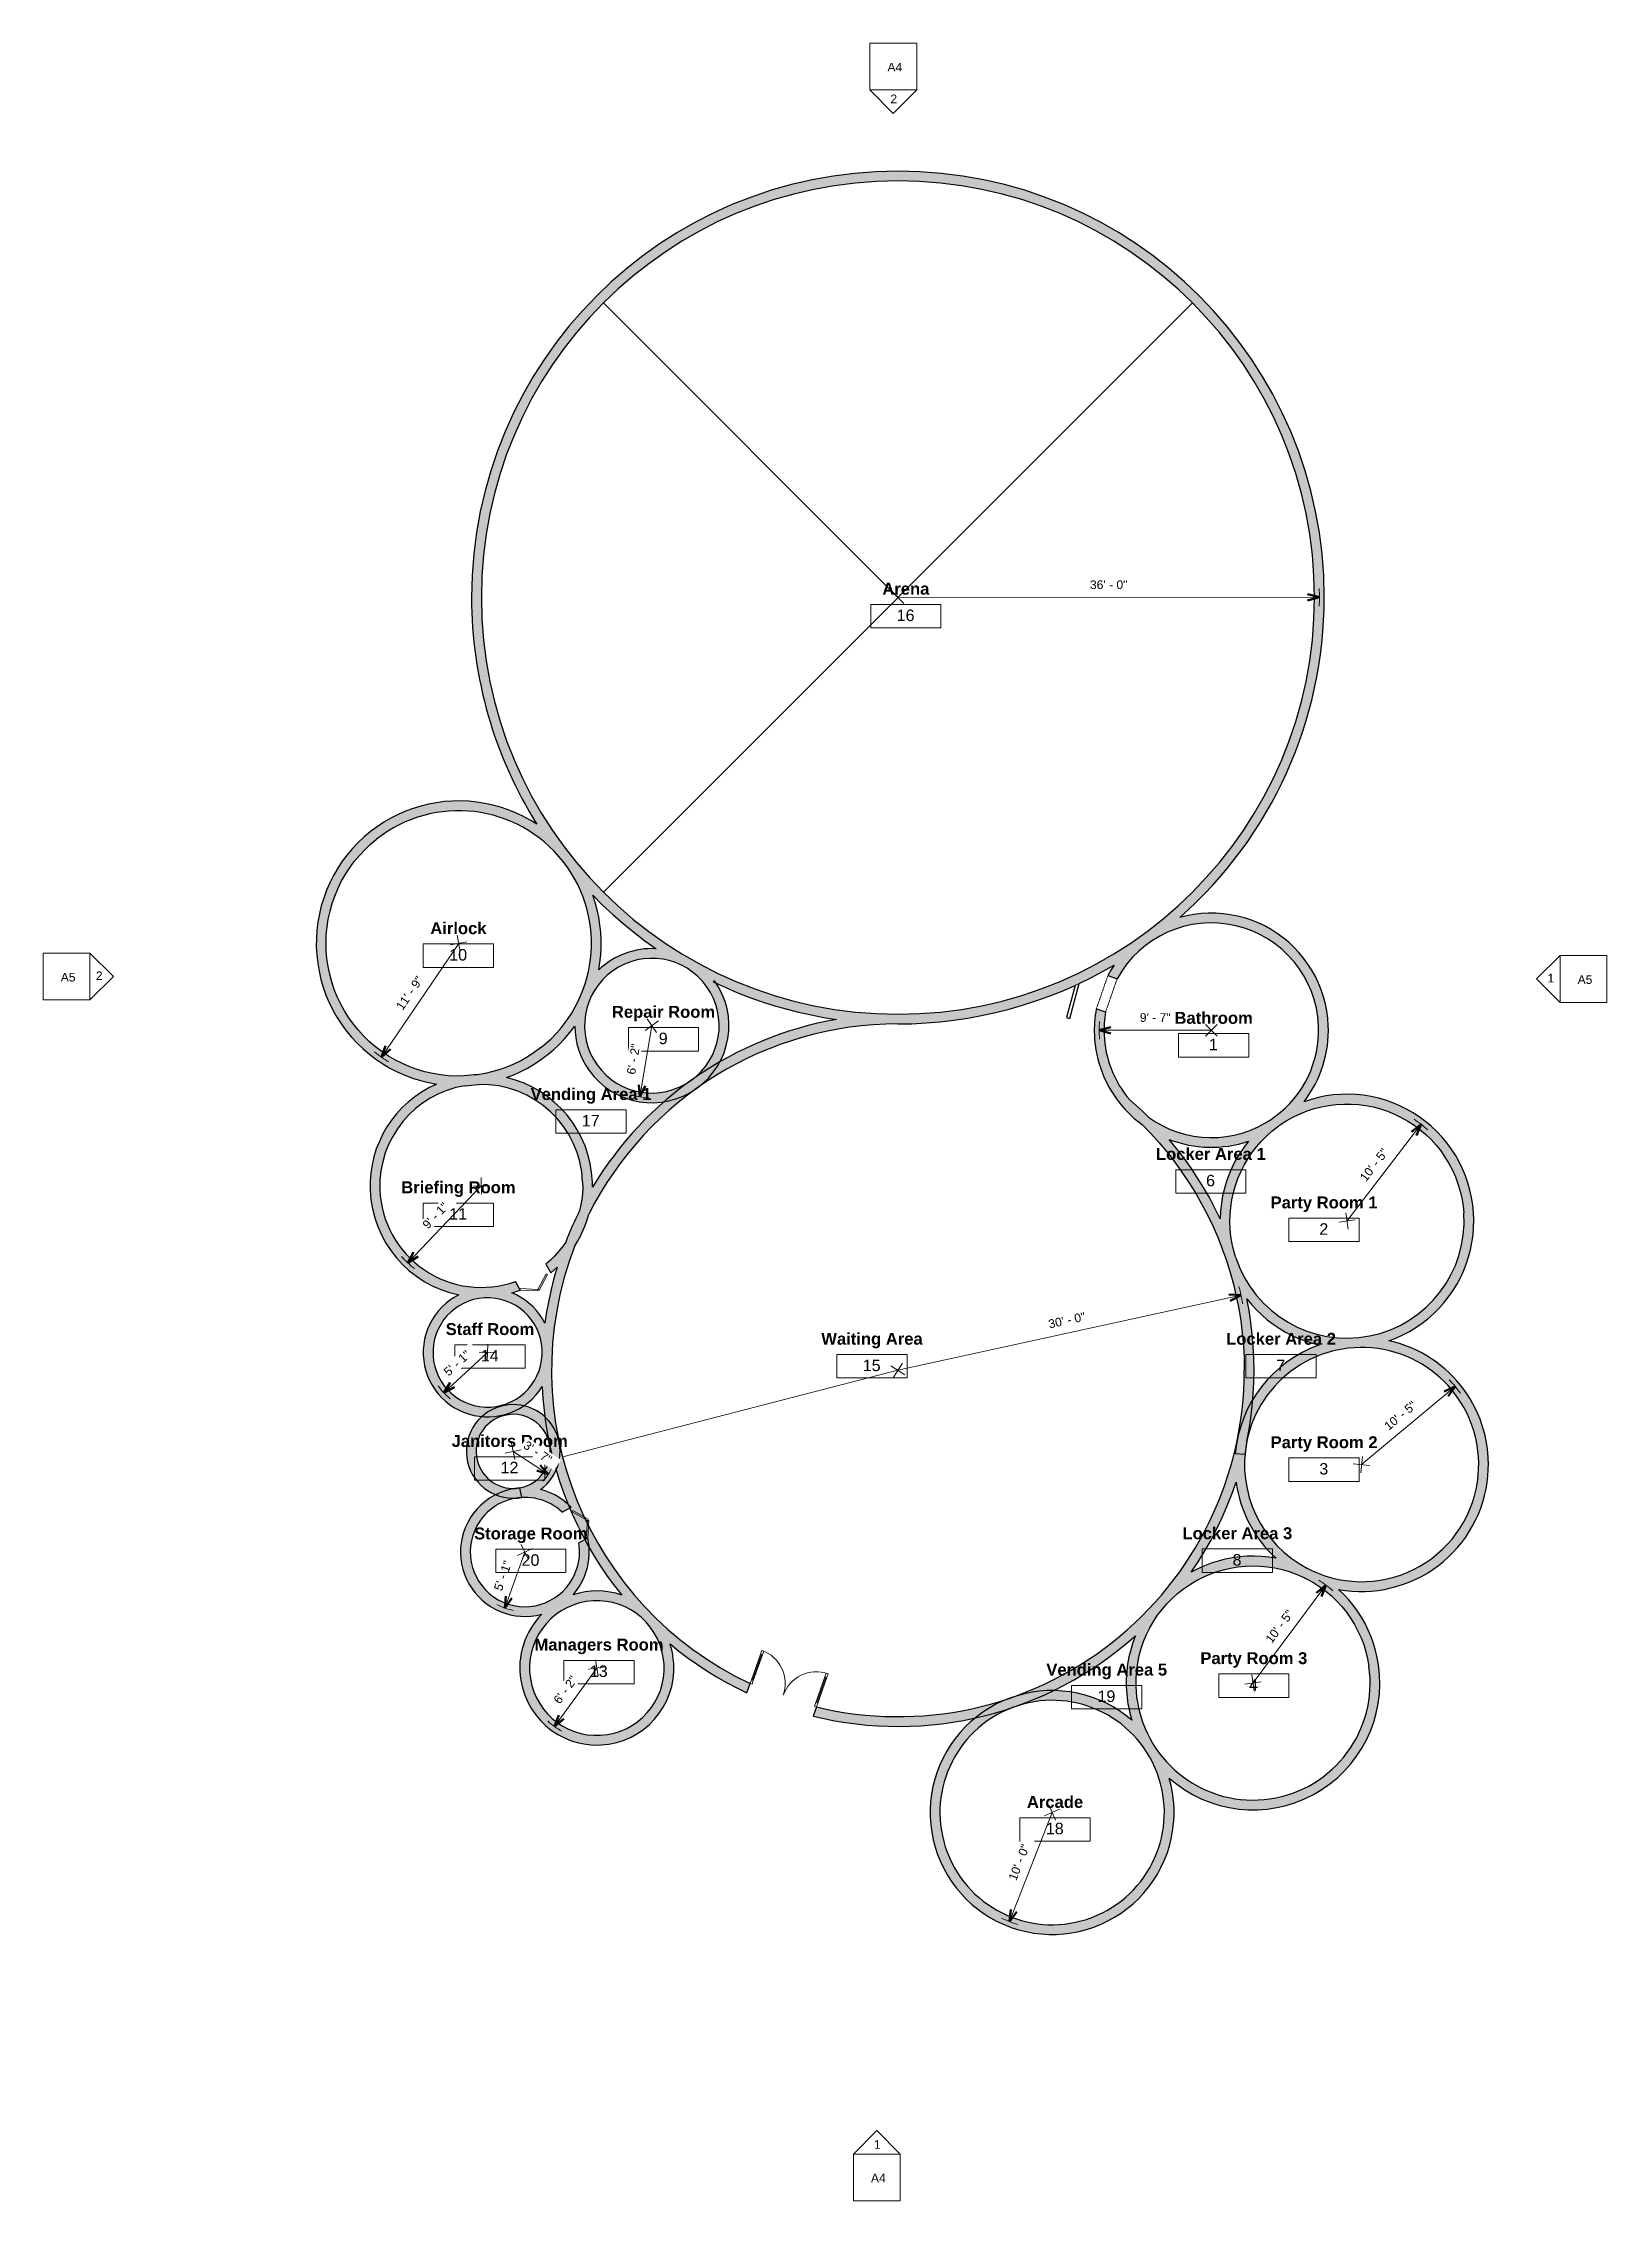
# Model space of a CAD drawing. Header units: inches. Extents: x -870 to 733, y -1250 to 961.
import ezdxf

# ---------------------------------------------------------------- set-up
doc = ezdxf.new("R2010")
doc.units = ezdxf.units.IN
doc.header["$MEASUREMENT"] = 0
doc.linetypes.add('Overhead', pattern=[0.15625, 0.09375, -0.0625])
for name, color, linetype, lineweight in [('A-ANNO-DIMS', 211, 'Continuous', 9), ('A-ANNO-DIMS-96', 211, 'Continuous', 9), ('A-AREA-IDEN', 2, 'Continuous', 9), ('A-DETL', 90, 'Continuous', 9), ('A-DOOR', 31, 'Continuous', 13), ('A-DOOR-GLAZ', 31, 'Continuous', 13), ('A-GENM', 13, 'Continuous', 9), ('A-WALL', 113, 'Continuous', 13), ('A-WALL-PATT', 111, 'Continuous', 13), ('G-ANNO-SYMB', 111, 'Continuous', 9), ('I-WALL', 2, 'Continuous', 13)]:
    doc.layers.add(name, color=color, linetype=linetype, lineweight=lineweight)
doc.styles.add('Arial', font='arial.ttf', dxfattribs={"height": 8.851796})
doc.styles.add('Arial_1', font='arial.ttf', dxfattribs={"height": 11.802395})
doc.styles.add('Arial_B', font='arialbd.ttf', dxfattribs={"height": 12.177074})
doc.dimstyles.new('Arrow_-_3_32__Arial', dxfattribs={"dimscale": 12, "dimtxt": 9, "dimasz": 1, "dimexe": 0.75, "dimexo": 0, "dimgap": 0.5, "dimtad": 1, "dimjust": 3, "dimdec": 5, "dimrnd": 0.03125, "dimzin": 1, "dimdsep": 46, "dimlunit": 4, "dimtxsty": 'Arial', "dimblk1": 'OPEN30', "dimblk2": 'OPEN30', "dimsah": 1, "dimcen": 0.09, "dimazin": 0, "dimtfac": 1, "dimtdec": 4, "dimtix": 1, "dimtmove": 0, "dimatfit": 2, "dimfxl": 1, "dimtvp": 1, "dimtfill": 1, "dimfrac": 2, "dimtolj": 1, "dimtzin": 0, "dimarcsym": 2})

msp = doc.modelspace()

# ---------------------------------------------------------------- texts
at = {"layer": 'A-AREA-IDEN', "attachment_point": 2, "line_spacing_factor": 0.938532}
for s, insert, char_height, width, style in [('Arena', (14.060055, 408.068997), 12.1770744, 55.44, 'Arial_B'), ('16', (13.774023, 380.626721), 11.8023952, 21.888, 'Arial_1'), ('Airlock', (-444.562619, 60.133226), 12.1770744, 66.384, 'Arial_B'), ('10', (-444.848651, 32.690951), 11.8023952, 21.888, 'Arial_1'), ('Repair Room', (-234.371326, -25.571505), 12.17707442, 122.832, 'Arial_B'), ('Bathroom', (329.509723, -31.773973), 12.1770744, 93.312, 'Arial_B'), ('9', (-234.657357, -53.01378), 11.802395, 10.944, 'Arial_1'), ('1', (329.223691, -59.216248), 11.802395, 10.944, 'Arial_1'), ('Vending Area 1', (-308.67974, -109.861738), 12.17707442, 143.136, 'Arial_B'), ('17', (-308.965772, -137.304014), 11.8023952, 21.888, 'Arial_1'), ('Locker Area 1', (326.64043, -171.226555), 12.17707442, 129.888, 'Arial_B'), ('6', (326.354399, -198.66883), 11.802395, 10.944, 'Arial_1'), ('Briefing Room', (-444.562619, -205.443785), 12.17707442, 136.08, 'Arial_B'), ('Party Room 1', (442.738628, -220.917713), 12.17707442, 127.008, 'Arial_B'), ('11', (-444.848651, -232.88606), 11.8023952, 21.888, 'Arial_1'), ('2', (442.452597, -248.359989), 11.802395, 10.944, 'Arial_1'), ('Staff Room', (-412.23974, -350.721752), 12.1770744, 105.408, 'Arial_B'), ('Waiting Area', (-20.680632, -360.654044), 12.17707442, 120.096, 'Arial_B'), ('Locker Area 2', (398.64043, -360.654044), 12.17707442, 129.888, 'Arial_B'), ('14', (-412.525772, -378.164027), 11.8023952, 21.888, 'Arial_1'), ('15', (-20.966664, -388.09632), 11.8023952, 21.888, 'Arial_1'), ('7', (398.354399, -388.09632), 11.802395, 10.944, 'Arial_1'), ('Janitors Room', (-391.989226, -465.349604), 12.17707442, 138.24, 'Arial_B'), ('Party Room 2', (442.738628, -466.675906), 12.17707442, 127.008, 'Arial_B'), ('12', (-392.275257, -492.79188), 11.8023952, 21.888, 'Arial_1'), ('3', (442.452597, -494.118182), 11.802395, 10.944, 'Arial_1'), ('Locker Area 3', (353.829336, -559.944716), 12.17707442, 129.888, 'Arial_B'), ('8', (353.543304, -587.386992), 11.802395, 10.944, 'Arial_1'), ('Managers Room', (-300.482081, -674.09808), 12.17707442, 153.504, 'Arial_B'), ('13', (-300.768113, -701.540355), 11.8023952, 21.888, 'Arial_1'), ('Vending Area 5', (219.910741, -699.78261), 12.17707442, 143.136, 'Arial_B'), ('Party Room 3', (370.738628, -687.986949), 12.17707442, 127.008, 'Arial_B'), ('19', (219.624709, -727.224886), 11.8023952, 21.888, 'Arial_1'), ('4', (370.452597, -715.429225), 11.802395, 10.944, 'Arial_1'), ('Arcade', (166.956166, -835.343498), 12.1770744, 66.384, 'Arial_B'), ('18', (166.670134, -862.785773), 11.8023952, 21.888, 'Arial_1')]:
    msp.add_mtext(s, dxfattribs=dict(at, insert=insert, char_height=char_height, width=width, style=style))

# ---------------------------------------------------------------- blocks, each defined once
blk = doc.blocks.new('Double-Glass 1 - 72_ x 84_-252825-Level 1')
at = {"layer": 'A-DOOR'}
for p, q in [((-36, 37.1), (-36, 41.1)), ((-36, 41.1), (-34, 41.1)), ((-36, 9.1), (-36, 37.1)), ((-36, 37.1), (-34, 37.1)), ((-34, 37.1), (-34, 41.1)), ((-34, 9.1), (-34, 37.1)), ((34, 37.1), (34, 41.1)), ((36, 41.1), (34, 41.1)), ((34, 9.1), (34, 37.1)), ((34, 37.1), (36, 37.1)), ((36, 37.1), (36, 41.1)), ((36, 9.1), (36, 37.1)), ((-36, 9.1), (-34, 9.1)), ((-36, 5.1), (-36, 9.1)), ((-36, 5.1), (-34, 5.1)), ((-34, 5.1), (-34, 9.1)), ((36, 9.1), (34, 9.1)), ((34, 5.1), (34, 9.1)), ((36, 5.1), (34, 5.1)), ((36, 5.1), (36, 9.1))]:
    blk.add_line(p, q, dxfattribs=at)
at = {"layer": 'A-DOOR', "lineweight": 9}
for centre, start, end in [((-36, 5.1), 360, 90), ((36, 5.1), 90, 179.9666)]:
    blk.add_arc(centre, 36, start, end, dxfattribs=at)
at = {"layer": 'A-DOOR-GLAZ'}
for p, q in [((-35, 37.1), (-35, 9.1)), ((35, 9.1), (35, 37.1))]:
    blk.add_line(p, q, dxfattribs=at)
blk = doc.blocks.new('Bifold-2 Panel - 36_ x 84_-251489-Level 1')
at = {"layer": 'A-DOOR'}
for p, q in [((-14, 5), (1.2, 14.6)), ((-13.2, 3.7), (-14, 5)), ((2, 13.4), (-13.2, 3.7)), ((1.2, 14.6), (2, 13.4)), ((2.8, 14.6), (2, 13.4)), ((2, 13.4), (17.2, 3.7)), ((18, 5), (2.8, 14.6)), ((17.2, 3.7), (18, 5))]:
    blk.add_line(p, q, dxfattribs=at)
blk = doc.blocks.new('Opening-Cased - 36_ x 84_-254266-Level 1')
at = {"layer": 'A-GENM', "linetype": 'Overhead'}
for p, q in [((-18.3, 5), (17.7, 5)), ((-18.3, -5), (17.7, -5))]:
    blk.add_line(p, q, dxfattribs=at)
blk = doc.blocks.new('Elevation - Detail Number-164347-Level 1')
at = {"layer": 'G-ANNO-SYMB'}
for p, q in [((-0.25, -0.25), (-0.25, 0.25)), ((-0.25, 0.25), (0.25, 0.25)), ((0.25, 0.25), (0.25, -0.25)), ((0.25, -0.25), (-0.25, -0.25))]:
    blk.add_line(p, q, dxfattribs=at)
blk = doc.blocks.new('Elevation - Detail Number-164074-Level 1')
at = {"layer": 'G-ANNO-SYMB'}
for p, q in [((0, 0.25), (-0.25, 0)), ((0.25, 0), (0, 0.25)), ((-0.25, 0), (0.25, 0))]:
    blk.add_line(p, q, dxfattribs=at)
blk = doc.blocks.new('Room Tag - Room Tag-60376-Level 1')
at = {"layer": 'A-AREA-IDEN'}
for p, q in [((-0.375, -0.0625), (-0.375, -0.3125)), ((-0.375, -0.0625), (0.375, -0.0625)), ((0.375, -0.0625), (0.375, -0.3125)), ((-0.375, -0.3125), (0.375, -0.3125))]:
    blk.add_line(p, q, dxfattribs=at)
blk = doc.blocks.new('DIMBLOCK1-Level 1')
at = {"layer": 'A-ANNO-DIMS-96'}
for p, q in [((11.9, 387), (-0.1, 399)), ((11.9, 399), (-0.1, 387)), ((5.9, 393), (437.9, 393.2))]:
    blk.add_line(p, q, dxfattribs=at)
at = {"layer": 'A-ANNO-DIMS-96', "lineweight": 50}
for q in [(425.9, 396.4), (425.9, 390)]:
    blk.add_line((437.9, 393.2), q, dxfattribs=at)
at = {"layer": 'A-ANNO-DIMS-96'}
blk.add_arc((5.9, 393), 432, 358.8372, 1.2246, dxfattribs=at)
at = {"layer": 'A-ANNO-DIMS-96', "color": 0, "insert": (202.8, 410.5), "char_height": 8.85, "width": 45.858, "attachment_point": 1, "rotation": 0.0309, "line_spacing_factor": 0.938532, "style": 'Arial', "bg_fill": 3, "box_fill_scale": 1.25, "bg_fill_color": 0, "bg_fill_transparency": 0}
blk.add_mtext('36\' - 0"', dxfattribs=at)
blk = doc.blocks.new('_Open30')
at = {"color": 0, "linetype": 'ByBlock', "lineweight": -2}
for p, q in [((-1, 0.27), (0, 0)), ((0, 0), (-1, -0.27)), ((0, 0), (-1, 0))]:
    blk.add_line(p, q, dxfattribs=at)
blk = doc.blocks.new('DIMBLOCK2-Level 1')
at = {"layer": 'A-ANNO-DIMS-96', "lineweight": 50}
for q in [(224.2, -47.4), (224.2, -53.8)]:
    blk.add_line((212.2, -50.6), q, dxfattribs=at)
at = {"layer": 'A-ANNO-DIMS-96'}
for p, q in [((327.2, -50.5), (212.2, -50.6)), ((321.2, -44.5), (333.2, -56.5)), ((321.2, -56.5), (333.2, -44.5))]:
    blk.add_line(p, q, dxfattribs=at)
blk.add_arc((327.2, -50.5), 115, 175.5565, 184.5245, dxfattribs=at)
at = {"layer": 'A-ANNO-DIMS-96', "color": 0, "insert": (253.9, -33.1), "char_height": 8.85, "width": 37.717, "attachment_point": 1, "rotation": 0.0405, "line_spacing_factor": 0.938532, "style": 'Arial', "bg_fill": 3, "box_fill_scale": 1.25, "bg_fill_color": 0, "bg_fill_transparency": 0}
blk.add_mtext('9\' - 7"', dxfattribs=at)
blk = doc.blocks.new('DIMBLOCK3-Level 1')
at = {"layer": 'A-ANNO-DIMS-96'}
for p, q in [((466.2, -246.1), (542.3, -146.9)), ((465.1, -237.7), (467.3, -254.5)), ((474.6, -245), (457.8, -247.2))]:
    blk.add_line(p, q, dxfattribs=at)
at = {"layer": 'A-ANNO-DIMS-96', "lineweight": 50}
for q in [(532.4, -154.5), (537.5, -158.4)]:
    blk.add_line((542.3, -146.9), q, dxfattribs=at)
at = {"layer": 'A-ANNO-DIMS-96'}
blk.add_arc((466.2, -246.1), 125, 48.3907, 56.6413, dxfattribs=at)
at = {"layer": 'A-ANNO-DIMS-96', "color": 0, "insert": (478.7, -201), "char_height": 8.85, "width": 45.858, "attachment_point": 1, "rotation": 52.516, "line_spacing_factor": 0.938532, "style": 'Arial', "bg_fill": 3, "box_fill_scale": 1.25, "bg_fill_color": 0, "bg_fill_transparency": 0}
blk.add_mtext('10\' - 5"', dxfattribs=at)
blk = doc.blocks.new('DIMBLOCK4-Level 1')
at = {"layer": 'A-ANNO-DIMS-96'}
for p, q in [((481.2, -495.7), (577.1, -415.5)), ((489.7, -496.5), (472.7, -495)), ((482, -487.3), (480.5, -504.2))]:
    blk.add_line(p, q, dxfattribs=at)
at = {"layer": 'A-ANNO-DIMS-96', "lineweight": 50}
for q in [(565.8, -420.7), (569.9, -425.6)]:
    blk.add_line((577.1, -415.5), q, dxfattribs=at)
at = {"layer": 'A-ANNO-DIMS-96'}
blk.add_arc((481.2, -495.7), 125, 35.8064, 44.057, dxfattribs=at)
at = {"layer": 'A-ANNO-DIMS-96', "color": 0, "insert": (503.3, -454.4), "char_height": 8.85, "width": 45.858, "attachment_point": 1, "rotation": 39.9317, "line_spacing_factor": 0.938532, "style": 'Arial', "bg_fill": 3, "box_fill_scale": 1.25, "bg_fill_color": 0, "bg_fill_transparency": 0}
blk.add_mtext('10\' - 5"', dxfattribs=at)
blk = doc.blocks.new('DIMBLOCK5-Level 1')
at = {"layer": 'A-ANNO-DIMS-96'}
for p, q in [((370, -719.5), (444.6, -619.3)), ((378.3, -718.3), (361.6, -720.8)), ((368.7, -711.1), (371.2, -727.9))]:
    blk.add_line(p, q, dxfattribs=at)
at = {"layer": 'A-ANNO-DIMS-96', "lineweight": 50}
for q in [(434.9, -627), (440.1, -630.8)]:
    blk.add_line((444.6, -619.3), q, dxfattribs=at)
at = {"layer": 'A-ANNO-DIMS-96'}
blk.add_arc((370, -719.5), 125, 49.1802, 57.4308, dxfattribs=at)
at = {"layer": 'A-ANNO-DIMS-96', "color": 0, "insert": (381.9, -674.3), "char_height": 8.85, "width": 45.858, "attachment_point": 1, "rotation": 53.3055, "line_spacing_factor": 0.938532, "style": 'Arial', "bg_fill": 3, "box_fill_scale": 1.25, "bg_fill_color": 0, "bg_fill_transparency": 0}
blk.add_mtext('10\' - 5"', dxfattribs=at)
blk = doc.blocks.new('DIMBLOCK6-Level 1')
at = {"layer": 'A-ANNO-DIMS-96'}
for p, q in [((-302.7, -704.2), (-346.1, -764.1)), ((-311.1, -705.5), (-294.3, -702.8)), ((-301.4, -712.6), (-304, -695.8))]:
    blk.add_line(p, q, dxfattribs=at)
at = {"layer": 'A-ANNO-DIMS-96', "lineweight": 50}
for q in [(-341.7, -752.5), (-336.5, -756.3)]:
    blk.add_line((-346.1, -764.1), q, dxfattribs=at)
at = {"layer": 'A-ANNO-DIMS-96'}
blk.add_arc((-302.7, -704.2), 74, 227.0793, 241.0161, dxfattribs=at)
at = {"layer": 'A-ANNO-DIMS-96', "color": 0, "insert": (-347.8, -736.6), "char_height": 8.85, "width": 37.717, "attachment_point": 1, "rotation": 54.0477, "line_spacing_factor": 0.938532, "style": 'Arial', "bg_fill": 3, "box_fill_scale": 1.25, "bg_fill_color": 0, "bg_fill_transparency": 0}
blk.add_mtext('6\' - 2"', dxfattribs=at)
blk = doc.blocks.new('DIMBLOCK7-Level 1')
at = {"layer": 'A-ANNO-DIMS-96'}
for p, q in [((-415, -389.3), (-414.3, -372.3)), ((-414.7, -380.8), (-459.6, -422)), ((-423.2, -380.4), (-406.2, -381.2))]:
    blk.add_line(p, q, dxfattribs=at)
at = {"layer": 'A-ANNO-DIMS-96', "lineweight": 50}
for q in [(-453, -411.5), (-448.6, -416.3)]:
    blk.add_line((-459.6, -422), q, dxfattribs=at)
at = {"layer": 'A-ANNO-DIMS-96'}
blk.add_arc((-414.7, -380.8), 61, 214.0603, 230.9673, dxfattribs=at)
at = {"layer": 'A-ANNO-DIMS-96', "color": 0, "insert": (-460.6, -399.1), "char_height": 8.85, "width": 37.717, "attachment_point": 1, "rotation": 42.5138, "line_spacing_factor": 0.938532, "style": 'Arial', "bg_fill": 3, "box_fill_scale": 1.25, "bg_fill_color": 0, "bg_fill_transparency": 0}
blk.add_mtext('5\' - 1"', dxfattribs=at)
blk = doc.blocks.new('DIMBLOCK8-Level 1')
at = {"layer": 'A-ANNO-DIMS-96'}
for p, q in [((-376.4, -585.3), (-397, -642.7)), ((-384.1, -588.9), (-368.8, -581.7)), ((-372.8, -593), (-380.1, -577.6))]:
    blk.add_line(p, q, dxfattribs=at)
at = {"layer": 'A-ANNO-DIMS-96', "lineweight": 50}
for q in [(-396, -630.4), (-389.9, -632.5)]:
    blk.add_line((-397, -642.7), q, dxfattribs=at)
at = {"layer": 'A-ANNO-DIMS-96'}
blk.add_arc((-376.4, -585.3), 61, 241.8681, 258.7751, dxfattribs=at)
at = {"layer": 'A-ANNO-DIMS-96', "color": 0, "insert": (-408.5, -622.9), "char_height": 8.85, "width": 37.717, "attachment_point": 1, "rotation": 70.3216, "line_spacing_factor": 0.938532, "style": 'Arial', "bg_fill": 3, "box_fill_scale": 1.25, "bg_fill_color": 0, "bg_fill_transparency": 0}
blk.add_mtext('5\' - 1"', dxfattribs=at)
blk = doc.blocks.new('DIMBLOCK9-Level 1')
at = {"layer": 'A-ANNO-DIMS-96'}
for p, q in [((-421.2, -210.1), (-496.5, -288.9)), ((-429.7, -210.3), (-412.7, -209.9)), ((-421, -218.6), (-421.4, -201.6))]:
    blk.add_line(p, q, dxfattribs=at)
at = {"layer": 'A-ANNO-DIMS-96', "lineweight": 50}
for q in [(-490.5, -278), (-485.9, -282.4)]:
    blk.add_line((-496.5, -288.9), q, dxfattribs=at)
at = {"layer": 'A-ANNO-DIMS-96'}
blk.add_arc((-421.2, -210.1), 109, 221.5669, 231.0285, dxfattribs=at)
at = {"layer": 'A-ANNO-DIMS-96', "color": 0, "insert": (-482.3, -248.8), "char_height": 8.85, "width": 37.717, "attachment_point": 1, "rotation": 46.2977, "line_spacing_factor": 0.938532, "style": 'Arial', "bg_fill": 3, "box_fill_scale": 1.25, "bg_fill_color": 0, "bg_fill_transparency": 0}
blk.add_mtext('9\' - 1"', dxfattribs=at)
blk = doc.blocks.new('DIMBLOCK10-Level 1')
at = {"layer": 'A-ANNO-DIMS-96'}
for p, q in [((-442.7, 30.1), (-445.8, 46.8)), ((-444.3, 38.5), (-523.5, -78.1)), ((-452.6, 36.9), (-435.9, 40.1))]:
    blk.add_line(p, q, dxfattribs=at)
at = {"layer": 'A-ANNO-DIMS-96', "lineweight": 50}
for q in [(-519.4, -66.4), (-514.1, -70)]:
    blk.add_line((-523.5, -78.1), q, dxfattribs=at)
at = {"layer": 'A-ANNO-DIMS-96'}
blk.add_arc((-444.3, 38.5), 141, 232.1359, 239.4502, dxfattribs=at)
at = {"layer": 'A-ANNO-DIMS-96', "color": 0, "insert": (-509.1, -25.8), "char_height": 8.85, "width": 45.858, "attachment_point": 1, "rotation": 55.793, "line_spacing_factor": 0.938532, "style": 'Arial', "bg_fill": 3, "box_fill_scale": 1.25, "bg_fill_color": 0, "bg_fill_transparency": 0}
blk.add_mtext('11\' - 9"', dxfattribs=at)
blk = doc.blocks.new('DIMBLOCK11-Level 1')
at = {"layer": 'A-ANNO-DIMS-96'}
for p, q in [((-253.2, -50.8), (-239.4, -40.9)), ((-241.4, -52.8), (-251.2, -39)), ((-246.3, -45.9), (-258.5, -118.9))]:
    blk.add_line(p, q, dxfattribs=at)
at = {"layer": 'A-ANNO-DIMS-96', "lineweight": 50}
for q in [(-259.7, -106.5), (-253.3, -107.6)]:
    blk.add_line((-258.5, -118.9), q, dxfattribs=at)
at = {"layer": 'A-ANNO-DIMS-96'}
blk.add_arc((-246.3, -45.9), 74, 253.5678, 267.5046, dxfattribs=at)
at = {"layer": 'A-ANNO-DIMS-96', "color": 0, "insert": (-272.2, -95), "char_height": 8.85, "width": 37.717, "attachment_point": 1, "rotation": 80.5362, "line_spacing_factor": 0.938532, "style": 'Arial', "bg_fill": 3, "box_fill_scale": 1.25, "bg_fill_color": 0, "bg_fill_transparency": 0}
blk.add_mtext('6\' - 2"', dxfattribs=at)
blk = doc.blocks.new('DIMBLOCK12-Level 1')
at = {"layer": 'A-ANNO-DIMS-96'}
for p, q in [((5.9, -399), (357.6, -322)), ((13.1, -403.6), (-1.2, -394.5)), ((10.5, -391.9), (1.4, -406.2))]:
    blk.add_line(p, q, dxfattribs=at)
at = {"layer": 'A-ANNO-DIMS-96', "lineweight": 50}
for q in [(345.2, -321.4), (346.6, -327.7)]:
    blk.add_line((357.6, -322), q, dxfattribs=at)
at = {"layer": 'A-ANNO-DIMS-96'}
blk.add_arc((5.9, -399), 360, 10.927, 13.7918, dxfattribs=at)
at = {"layer": 'A-ANNO-DIMS-96', "color": 0, "insert": (159.4, -347.5), "char_height": 8.85, "width": 45.858, "attachment_point": 1, "rotation": 12.3594, "line_spacing_factor": 0.938532, "style": 'Arial', "bg_fill": 3, "box_fill_scale": 1.25, "bg_fill_color": 0, "bg_fill_transparency": 0}
blk.add_mtext('30\' - 0"', dxfattribs=at)
blk = doc.blocks.new('DIMBLOCK13-Level 1')
at = {"layer": 'A-ANNO-DIMS-96'}
for p, q in [((164, -852.3), (120.3, -964)), ((156.2, -855.7), (171.7, -848.9)), ((167.4, -860.1), (160.6, -844.5))]:
    blk.add_line(p, q, dxfattribs=at)
at = {"layer": 'A-ANNO-DIMS-96', "lineweight": 50}
for q in [(121.7, -951.7), (127.7, -954)]:
    blk.add_line((120.3, -964), q, dxfattribs=at)
at = {"layer": 'A-ANNO-DIMS-96'}
blk.add_arc((164, -852.3), 120, 244.3582, 252.9525, dxfattribs=at)
at = {"layer": 'A-ANNO-DIMS-96', "color": 0, "insert": (118.9, -919.6), "char_height": 8.85, "width": 45.858, "attachment_point": 1, "rotation": 68.6554, "line_spacing_factor": 0.938532, "style": 'Arial', "bg_fill": 3, "box_fill_scale": 1.25, "bg_fill_color": 0, "bg_fill_transparency": 0}
blk.add_mtext('10\' - 0"', dxfattribs=at)
blk = doc.blocks.new('DIMBLOCK14-Level 1')
at = {"layer": 'A-ANNO-DIMS-96'}
for p, q in [((-380.1, -480.4), (-396.7, -483.9)), ((-386.7, -490.5), (-390.1, -473.9)), ((-388.4, -482.2), (-352.4, -505.7))]:
    blk.add_line(p, q, dxfattribs=at)
at = {"layer": 'A-ANNO-DIMS-96', "lineweight": 50}
for q in [(-364.2, -501.8), (-360.7, -496.4)]:
    blk.add_line((-352.4, -505.7), q, dxfattribs=at)
at = {"layer": 'A-ANNO-DIMS-96'}
blk.add_arc((-388.4, -482.2), 43, 314.8035, 338.7877, dxfattribs=at)
at = {"layer": 'A-ANNO-DIMS-96', "color": 0, "insert": (-374, -470.7), "char_height": 8.85, "width": 37.717, "attachment_point": 1, "rotation": 326.7956, "line_spacing_factor": 0.938532, "style": 'Arial', "bg_fill": 3, "box_fill_scale": 1.25, "bg_fill_color": 0, "bg_fill_transparency": 0}
blk.add_mtext('3\' - 7"', dxfattribs=at)

# ---------------------------------------------------------------- hatches: boundary and pattern name
at = {"layer": 'A-WALL-PATT'}
for points in [[(-421.069696, 392.954539), (-420.820765, 407.532792), (-420.074261, 422.094047), (-418.831054, 436.621327), (-417.092595, 451.097694), (-414.86091, 465.506268), (-412.138602, 479.830251), (-408.928844, 494.05294), (-405.235379, 508.157753), (-401.062513, 522.128244), (-396.415111, 535.948124), (-391.298593, 549.60128), (-385.718924, 563.071793), (-379.682609, 576.343957), (-373.196687, 589.402297), (-366.26872, 602.231588), (-358.906786, 614.816871), (-351.119467, 627.143473), (-342.915845, 639.197021), (-334.305484, 650.963461), (-325.298423, 662.429074), (-315.905164, 673.580492), (-306.13666, 684.404712), (-296.004299, 694.889115), (-285.519897, 705.021476), (-274.695676, 714.78998), (-263.544258, 724.183239), (-252.078645, 733.1903), (-240.312205, 741.800661), (-228.258657, 750.004283), (-215.932055, 757.791601), (-202.616126, 765.548094), (-190.517482, 772.081503), (-177.459141, 778.567425), (-164.186977, 784.60374), (-150.716464, 790.183409), (-137.063308, 795.299927), (-123.243428, 799.947329), (-109.272937, 804.120195), (-95.168124, 807.81366), (-80.830345, 811.045291), (-66.621453, 813.745726), (-52.212878, 815.977411), (-37.736512, 817.71587), (-23.209231, 818.959076), (-8.647976, 819.70558), (5.930277, 819.954512), (20.50853, 819.70558), (35.069786, 818.959076), (49.597066, 817.71587), (64.073433, 815.977411), (78.482007, 813.745726), (92.805989, 811.023418), (107.028679, 807.81366), (121.133491, 804.120195), (135.103982, 799.947329), (148.923863, 795.299927), (162.577019, 790.183409), (176.047532, 784.60374), (189.319696, 778.567425), (202.378036, 772.081503), (215.207327, 765.153536), (227.79261, 757.791601), (240.119212, 750.004283), (252.172759, 741.800661), (263.939199, 733.1903), (275.404813, 724.183239), (286.556231, 714.78998), (297.380451, 705.021476), (307.864854, 694.889115), (317.997215, 684.404712), (327.765719, 673.580492), (337.158978, 662.429074), (346.166039, 650.963461), (354.7764, 639.197021), (362.980022, 627.143473), (370.76734, 614.816871), (378.129275, 602.231588), (385.057242, 589.402297), (391.543164, 576.343957), (397.579479, 563.071793), (403.159148, 549.60128), (408.275666, 535.948124), (412.923067, 522.128244), (417.095933, 508.157753), (420.789399, 494.05294), (423.999157, 479.830251), (426.721465, 465.506268), (428.95315, 451.097694), (430.691609, 436.621327), (431.934815, 422.094047), (432.681319, 407.532792), (432.930251, 392.954539), (442.930251, 392.954539), (442.680938, 407.713838), (441.933285, 422.456296), (440.688145, 437.165093), (438.946938, 451.823444), (436.711652, 466.414625), (433.984835, 480.921986), (430.769601, 495.328976), (427.069618, 509.619154), (422.889107, 523.776215), (418.232838, 537.784007), (413.106125, 551.626546), (407.514816, 565.288037), (401.465293, 578.752892), (394.964457, 592.005748), (388.019725, 605.031483), (380.639023, 617.815235), (372.830771, 630.342416), (364.603879, 642.598733), (355.967734, 654.570202), (346.93219, 666.243163), (337.507557, 677.604296), (327.704588, 688.640639), (317.534468, 699.339599), (307.008803, 709.688967), (296.139601, 719.676936), (284.939265, 729.292109), (273.420575, 738.523514), (261.596674, 747.36062), (249.481053, 755.793341), (237.087536, 763.812056), (224.430264, 771.407617), (211.52368, 778.571356), (198.38251, 785.295098), (185.021748, 791.571174), (171.45664, 797.39242), (157.702664, 802.752195), (143.775512, 807.644384), (129.691076, 812.063404), (115.465427, 816.004214), (101.114797, 819.462316), (86.655559, 822.433765), (72.104212, 824.91517), (57.47736, 826.9037), (42.791691, 828.397087), (28.063963, 829.393626), (13.31098, 829.892179), (-1.450425, 829.892179), (-16.203408, 829.393626), (-30.931136, 828.397087), (-45.616805, 826.9037), (-60.243657, 824.91517), (-74.795004, 822.433765), (-89.254242, 819.462316), (-103.604873, 816.004214), (-117.830522, 812.063404), (-131.914957, 807.644384), (-145.842109, 802.752195), (-159.596086, 797.39242), (-173.161194, 791.571174), (-186.521955, 785.295098), (-199.663125, 778.571356), (-212.569709, 771.407617), (-225.226981, 763.812056), (-237.620498, 755.793341), (-249.736119, 747.36062), (-261.560021, 738.523514), (-273.078711, 729.292109), (-284.279046, 719.676936), (-295.148248, 709.688967), (-305.673913, 699.339599), (-315.844033, 688.640639), (-325.647002, 677.604296), (-335.071636, 666.243163), (-344.10718, 654.570202), (-352.743325, 642.598733), (-360.970217, 630.342416), (-368.778468, 617.815235), (-376.159171, 605.031483), (-383.103902, 592.005748), (-389.604738, 578.752892), (-395.654262, 565.288037), (-401.24557, 551.626546), (-406.372284, 537.784007), (-411.028552, 523.776215), (-415.209063, 509.619154), (-418.909047, 495.328976), (-422.124281, 480.921986), (-424.851097, 466.414625), (-427.086384, 451.823444), (-428.82759, 437.165093), (-430.072731, 422.456296), (-430.820384, 407.713838), (-431.069696, 392.954539)], [(5.930277, -44.045435), (5.930277, -34.045435), (-8.647976, -33.796503), (-23.209231, -33.049999), (-37.736512, -31.806793), (-52.212878, -30.068334), (-66.621453, -27.836649), (-80.945435, -25.114341), (-95.168124, -21.904583), (-109.272937, -18.211117), (-123.243428, -14.038251), (-137.063308, -9.39085), (-150.716464, -4.274332), (-164.186977, 1.305337), (-177.459141, 7.341652), (-190.517482, 13.827574), (-203.346772, 20.755541), (-215.932055, 28.117476), (-228.258657, 35.904794), (-240.312205, 44.108416), (-252.078645, 52.718777), (-263.544258, 61.725838), (-274.695676, 71.119097), (-285.519897, 80.887601), (-296.004299, 91.019962), (-306.13666, 101.504365), (-315.905164, 112.328585), (-325.298423, 123.480003), (-334.305484, 134.945616), (-342.915845, 146.712056), (-351.119467, 158.765604), (-358.906786, 171.092206), (-366.26872, 183.677489), (-373.196687, 196.50678), (-379.682609, 209.56512), (-385.718924, 222.837284), (-391.298593, 236.307797), (-396.415111, 249.960953), (-401.062513, 263.780833), (-405.235379, 277.751324), (-408.928844, 291.856137), (-412.138602, 306.078826), (-414.86091, 320.402809), (-417.092595, 334.811383), (-418.831054, 349.28775), (-420.074261, 363.81503), (-420.820765, 378.376285), (-421.069696, 392.954539), (-431.069696, 392.954539), (-430.831901, 378.540077), (-430.118773, 364.141304), (-428.931089, 349.773888), (-427.270142, 335.453465), (-425.137739, 321.195622), (-422.536201, 307.015875), (-419.468359, 292.929655), (-415.937551, 278.952294), (-411.947622, 265.099002), (-407.502912, 251.384856), (-402.608259, 237.824782), (-397.268989, 224.433537), (-391.490915, 211.225695), (-385.280323, 198.21563), (-378.643974, 185.417501), (-371.589089, 172.845237), (-364.123346, 160.512519), (-357.677204, 156.027242), (-351.023819, 150.804021), (-345.554321, 146.050312), (-339.912653, 140.587525), (-334.572872, 134.829296), (-329.550427, 128.792284), (-324.85985, 122.493955), (-320.51471, 115.952532), (-316.527579, 109.186939), (-312.909992, 102.216751), (-309.672415, 95.062133), (-306.824215, 87.743785), (-296.690271, 77.693091), (-286.233511, 67.978697), (-275.46509, 58.610967), (-264.396495, 49.599893), (-253.039532, 40.955086), (-241.406318, 32.68577), (-229.509261, 24.800766), (-217.361052, 17.308483), (-204.974651, 10.216916), (-192.36327, 3.533628), (-179.211276, -2.881998), (-166.519607, -8.580035), (-153.314893, -13.997489), (-139.940307, -18.980832), (-126.410116, -23.524749), (-112.738752, -27.624394), (-98.9408, -31.275392), (-85.030978, -34.473849), (-71.024125, -37.216354), (-56.934994, -39.499997), (-44.424934, -41.134537), (-31.872902, -42.407261), (-19.289361, -43.317106), (-6.684799, -43.863316)], [(5.930277, -44.045435), (20.324727, -43.808299), (34.703555, -43.09715), (49.051155, -41.912759), (63.351956, -40.256412), (77.590439, -38.129906), (91.75115, -35.535548), (105.81872, -32.476156), (119.777882, -28.955048), (133.613487, -24.976047), (147.310519, -20.543471), (160.854113, -15.66213), (174.229569, -10.337322), (189.493092, -3.622906), (191.558633, -2.660281), (203.717849, 3.276398), (215.687209, 9.586561), (227.455474, 16.264263), (231.954295, 22.536427), (236.847045, 28.506387), (242.113482, 34.149443), (247.731814, 39.442247), (253.678797, 44.3629), (259.929826, 48.891043), (266.459036, 53.007941), (273.239414, 56.69656), (280.242905, 59.94164), (287.440534, 62.729753), (294.80252, 65.049363), (305.349081, 74.650664), (315.576708, 84.591012), (325.474509, 94.859821), (335.031941, 105.446153), (344.238822, 116.33873), (353.085346, 127.525951), (361.56209, 138.995899), (369.703507, 150.804021), (377.370525, 162.734819), (384.685377, 174.978505), (391.596789, 187.454373), (398.097401, 200.149134), (404.180286, 213.049266), (409.838967, 226.141028), (415.067415, 239.410475), (419.860061, 252.843474), (424.211801, 266.425714), (428.117999, 280.14273), (431.574494, 293.97991), (434.577605, 307.922515), (437.124132, 321.955693), (439.211364, 336.064498), (440.837076, 350.2339), (441.999538, 364.448807), (442.69751, 378.694078), (442.930251, 392.954539), (432.930251, 392.954539), (432.681319, 378.376285), (431.934815, 363.81503), (430.691609, 349.28775), (428.95315, 334.811383), (426.721465, 320.402809), (423.999157, 306.078826), (420.789399, 291.856137), (417.095933, 277.751324), (412.923067, 263.780833), (408.275666, 249.960953), (403.159148, 236.307797), (397.579479, 222.837284), (391.543164, 209.56512), (385.057242, 196.50678), (378.129275, 183.677489), (370.76734, 171.092206), (362.980022, 158.765604), (354.7764, 146.712056), (346.166039, 134.945616), (337.158978, 123.480003), (327.765719, 112.328585), (317.997215, 101.504365), (307.864854, 91.019962), (297.380451, 80.887601), (286.556231, 71.119097), (275.404813, 61.725838), (263.939199, 52.718777), (252.172759, 44.108416), (240.119212, 35.904794), (227.79261, 28.117476), (215.207327, 20.755541), (202.378036, 13.827574), (189.319696, 7.341652), (176.047532, 1.305337), (162.577019, -4.274332), (148.923863, -9.39085), (135.103982, -14.038251), (121.133491, -18.211117), (107.028679, -21.904583), (92.805989, -25.114341), (78.482007, -27.836649), (64.073433, -30.068334), (49.597066, -31.806793), (35.069786, -33.049999), (20.50853, -33.796503), (5.930277, -34.045435)], [(-353.935659, -76.237861), (-347.418811, -70.79201), (-341.229637, -64.976452), (-335.389079, -58.810864), (-329.916899, -52.316109), (-324.831613, -45.514163), (-320.150429, -38.428042), (-315.889187, -31.081722), (-312.062303, -23.500063), (-308.682729, -15.708717), (-305.761899, -7.734047), (-303.309697, 0.396961), (-301.334419, 8.656796), (-299.842749, 17.017509), (-298.839736, 25.45081), (-298.328772, 33.928162), (-298.311587, 42.420883), (-298.788239, 50.900234), (-299.757115, 59.337525), (-301.214937, 67.704206), (-303.156771, 75.971967), (-305.576048, 84.112833), (-308.464581, 92.099258), (-311.812596, 99.904217), (-315.608765, 107.501302), (-319.840243, 114.864806), (-324.492711, 121.969814), (-329.550427, 128.792284), (-334.996279, 135.309132), (-340.811837, 141.498306), (-346.977425, 147.338864), (-353.47218, 152.811044), (-360.274126, 157.896329), (-367.360247, 162.577513), (-374.706566, 166.838756), (-382.288226, 170.665639), (-390.079572, 174.045213), (-398.054241, 176.966043), (-406.18525, 179.418246), (-414.445085, 181.393524), (-422.805798, 182.885193), (-431.239098, 183.888207), (-439.716451, 184.39917), (-448.209172, 184.416355), (-456.688523, 183.939703), (-465.125814, 182.970828), (-473.492495, 181.513006), (-481.760256, 179.571172), (-489.901122, 177.151895), (-497.887547, 174.263362), (-505.692506, 170.915347), (-513.289591, 167.119178), (-520.653095, 162.8877), (-528.202973, 157.905435), (-534.580573, 153.177515), (-528.394103, 145.320824), (-521.789099, 150.205885), (-514.901193, 154.683233), (-507.755517, 158.736531), (-500.378147, 162.350988), (-492.796001, 165.513417), (-485.036745, 168.212277), (-477.128692, 170.437722), (-469.100698, 172.181629), (-460.982057, 173.437637), (-452.802391, 174.201162), (-444.591549, 174.469418), (-436.379489, 174.241426), (-428.196178, 173.518019), (-420.071475, 172.301835), (-412.035027, 170.597313), (-404.116157, 168.410672), (-396.343761, 165.749891), (-388.746199, 162.624678), (-381.351194, 159.046438), (-374.18573, 155.028228), (-367.275952, 150.584708), (-360.647074, 145.732093), (-354.323283, 140.48809), (-348.327655, 134.871833), (-342.682067, 128.903815), (-337.407118, 122.605814), (-332.522058, 116.00081), (-328.04471, 109.112904), (-323.991412, 101.967228), (-320.376955, 94.589858), (-317.214526, 87.007712), (-314.515665, 79.248456), (-312.290221, 71.340403), (-310.546313, 63.31241), (-309.290306, 55.193768), (-308.526781, 47.014102), (-308.258524, 38.80326), (-308.486516, 30.5912), (-309.209924, 22.407889), (-310.426108, 14.283187), (-312.13063, 6.246738), (-314.317271, -1.672132), (-316.978052, -9.444528), (-320.103264, -17.04209), (-323.681504, -24.437094), (-327.699715, -31.602559), (-332.143235, -38.512337), (-336.99585, -45.141215), (-342.239853, -51.465006), (-347.85611, -57.460634), (-353.824127, -63.106222), (-360.122128, -68.38117)], [(-440.30706, -107.476701), (-431.827708, -107.00005), (-423.390418, -106.031174), (-415.023736, -104.573352), (-406.755975, -102.631518), (-398.615109, -100.212241), (-390.628685, -97.323708), (-382.823726, -93.975693), (-375.226641, -90.179524), (-367.863137, -85.948046), (-360.438238, -81.058432), (-353.935659, -76.237861), (-360.122128, -68.38117), (-366.727133, -73.266231), (-373.615039, -77.743579), (-380.760714, -81.796877), (-388.138085, -85.411334), (-395.720231, -88.573763), (-403.479487, -91.272623), (-411.387539, -93.498068), (-419.415533, -95.241975), (-427.534175, -96.497983), (-435.71384, -97.261508), (-443.924683, -97.529764), (-452.136742, -97.301773), (-460.320053, -96.578365), (-468.444756, -95.362181), (-476.481204, -93.657659), (-484.400074, -91.471018), (-492.17247, -88.810237), (-499.770032, -85.685025), (-507.165037, -82.106785), (-514.330501, -78.088574), (-521.240279, -73.645054), (-528.202973, -68.515622), (-534.192948, -63.548436), (-540.188576, -57.932179), (-545.834165, -51.964162), (-551.109113, -45.66616), (-555.994174, -39.061156), (-560.471522, -32.17325), (-564.524819, -25.027575), (-568.139277, -17.650204), (-571.301706, -10.068058), (-574.000566, -2.308802), (-576.22601, 5.599251), (-577.969918, 13.627244), (-579.225926, 21.745886), (-579.989451, 29.925551), (-580.257707, 38.136394), (-580.029715, 46.348453), (-579.306308, 54.531764), (-578.090124, 62.656467), (-576.385602, 70.692916), (-574.198961, 78.611785), (-571.538179, 86.384182), (-568.412967, 93.981743), (-564.834727, 101.376748), (-560.816516, 108.542213), (-556.372997, 115.45199), (-551.520382, 122.080869), (-546.276378, 128.404659), (-540.660122, 134.400288), (-534.692104, 140.045876), (-528.394103, 145.320824), (-534.580573, 153.177515), (-541.09742, 147.731664), (-547.286594, 141.916106), (-553.127153, 135.750518), (-558.599333, 129.255763), (-563.684618, 122.453817), (-568.365802, 115.367695), (-572.627045, 108.021376), (-576.453928, 100.439717), (-579.833502, 92.64837), (-582.754332, 84.673701), (-585.206535, 76.542693), (-587.181813, 68.282858), (-588.673482, 59.922145), (-589.676496, 51.488844), (-590.187459, 43.011491), (-590.204644, 34.518771), (-589.727992, 26.03942), (-588.759116, 17.602129), (-587.301295, 9.235448), (-585.35946, 0.967686), (-582.940184, -7.173179), (-580.051651, -15.159604), (-576.703636, -22.964563), (-572.907467, -30.561648), (-568.675989, -37.925152), (-564.023521, -45.03016), (-558.965804, -51.85263), (-553.519953, -58.369478), (-547.704394, -64.558652), (-541.538806, -70.39921), (-535.044051, -75.87139), (-528.202973, -80.982527), (-521.155984, -85.637859), (-513.809665, -89.899102), (-506.228005, -93.725985), (-498.436659, -97.10556), (-490.46199, -100.02639), (-482.330982, -102.478592), (-474.071147, -104.45387), (-465.710434, -105.945539), (-457.277133, -106.948553), (-448.79978, -107.459517)], [(-310.604012, -91.794689), (-302.466526, -85.98252), (-305.665304, -81.076306), (-308.436482, -75.916492), (-310.760095, -70.540253), (-312.6194, -64.986327), (-314.001, -59.294728), (-314.894942, -53.506466), (-315.294785, -47.663244), (-315.146353, -41.303502), (-314.60423, -35.980418), (-313.518808, -30.224988), (-311.949201, -24.582342), (-309.906719, -19.093137), (-307.406077, -13.79692), (-304.465294, -8.731853), (-301.105557, -3.934428), (-297.351074, 0.560788), (-293.228896, 4.721408), (-288.768722, 8.517454), (-284.002689, 11.921576), (-278.965136, 14.909246), (-273.692359, 17.458939), (-268.222347, 19.552283), (-262.594514, 21.174198), (-256.849407, 22.312995), (-251.02842, 22.960471), (-245.173494, 23.11196), (-239.326812, 22.766371), (-233.530502, 21.926194), (-227.826324, 20.597482), (-222.255379, 18.789809), (-216.857805, 16.516199), (-211.672491, 13.793033), (-206.736797, 10.639932), (-202.086287, 7.079614), (-197.754465, 3.137731), (-193.772545, -1.157315), (-190.169214, -5.774579), (-183.368509, -0.9172), (-195.475205, 5.13395), (-207.388701, 11.557121), (-219.097569, 18.346149), (-230.590577, 25.494524), (-241.856701, 32.995388), (-247.725863, 33.108903), (-253.587251, 32.786285), (-259.408501, 32.029316), (-265.15747, 30.842175), (-270.802415, 29.231417), (-276.312168, 27.205937), (-281.656307, 24.776917), (-286.805322, 21.95777), (-291.730785, 18.764062), (-296.405498, 15.213427), (-300.803649, 11.32547), (-302.476265, 3.62866), (-304.561526, -3.966748), (-307.053363, -11.438647), (-309.944523, -18.765292), (-313.226592, -25.925358), (-316.890018, -32.898007), (-320.924139, -39.662946), (-325.317214, -46.200486), (-325.058253, -52.277931), (-324.332446, -58.317435), (-323.144097, -64.28319), (-321.500251, -70.139825), (-319.410655, -75.852617), (-316.887697, -81.387695), (-313.946337, -86.712242)], [(-246.957378, -124.875961), (-240.757342, -124.682613), (-234.591587, -124.003413), (-228.498129, -122.842546), (-222.514536, -121.207171), (-216.677698, -119.10737), (-211.023602, -116.556089), (-205.587106, -113.569057), (-200.40173, -110.164691), (-195.499441, -106.36398), (-190.910465, -102.190355), (-186.663094, -97.66955), (-182.783515, -92.829436), (-179.295646, -87.699854), (-176.220992, -82.31243), (-173.578508, -76.700379), (-171.384486, -70.898301), (-169.652453, -64.941968), (-168.393089, -58.868102), (-167.614156, -52.714152), (-167.320458, -46.518058), (-167.513806, -40.318021), (-168.193006, -34.152266), (-169.353873, -28.058809), (-170.989248, -22.075215), (-173.089049, -16.238377), (-175.64033, -10.584281), (-178.627362, -5.147786), (-182.031728, 0.037591), (-190.169214, -5.774579), (-186.970436, -10.680792), (-184.199257, -15.840607), (-181.875645, -21.216845), (-180.01634, -26.770772), (-178.63474, -32.46237), (-177.740797, -38.250632), (-177.340954, -44.093854), (-177.438092, -49.949935), (-178.03151, -55.776681), (-179.116932, -61.53211), (-180.686539, -67.174756), (-182.729021, -72.663962), (-185.229662, -77.960178), (-188.170446, -83.025246), (-191.530182, -87.82267), (-195.284666, -92.317887), (-199.406844, -96.478506), (-203.867018, -100.274552), (-208.633051, -103.678674), (-213.670604, -106.666344), (-218.943381, -109.216037), (-224.413392, -111.309382), (-230.041226, -112.931296), (-235.786333, -114.070094), (-241.60732, -114.717569), (-247.462246, -114.869059), (-253.308927, -114.52347), (-259.105238, -113.683292), (-264.809415, -112.354581), (-270.380361, -110.546907), (-275.777935, -108.273297), (-280.963249, -105.550131), (-285.898942, -102.39703), (-290.549453, -98.836712), (-294.881274, -94.89483), (-298.863195, -90.599783), (-302.466526, -85.98252), (-310.604012, -91.794689), (-306.8033, -96.696978), (-302.629676, -101.285954), (-298.108871, -105.533325), (-293.268757, -109.412904), (-288.139175, -112.900773), (-282.75175, -115.975427), (-277.139699, -118.617912), (-271.337621, -120.811933), (-265.381288, -122.543966), (-259.307423, -123.80333), (-253.153472, -124.582263), (-248.59508, -124.798333)], [(236.240681, -128.816761), (240.029183, -125.553749), (243.280557, -121.755253), (243.573574, -122.006333), (238.994732, -116.27718), (234.807839, -110.255642), (231.031506, -103.968488), (227.682522, -97.443667), (224.775773, -90.710184), (222.32418, -83.797971), (220.338643, -76.737756), (218.827988, -69.560925), (217.798929, -62.29938), (217.256042, -54.985403), (207.264343, -55.392761), (207.784538, -62.685103), (208.747839, -69.932234), (210.150672, -77.107254), (211.987828, -84.183532), (214.25249, -91.134803), (216.936251, -97.935265), (220.029151, -104.559677), (223.519708, -110.98345), (227.394967, -117.182743), (231.640544, -123.134543)], [(370.930277, -399.045435), (370.723627, -386.764888), (370.103911, -374.498248), (369.071831, -362.259402), (367.628555, -350.062211), (365.775717, -337.920484), (363.515386, -325.84788), (361.181794, -315.251894), (358.53429, -304.72995), (355.575214, -294.291346), (352.307181, -283.945306), (348.73313, -273.70109), (344.856176, -263.567629), (340.679744, -253.553878), (336.207525, -243.668684), (330.524591, -232.121704), (324.438239, -220.782487), (317.955927, -209.664882), (310.620705, -198.100663), (303.83614, -188.149496), (296.216218, -177.778464), (288.235421, -167.682504), (279.90367, -157.874168), (271.231324, -148.36565), (262.229162, -139.168769), (252.908378, -130.29496), (243.280557, -121.755253), (236.777809, -129.352244), (246.730611, -138.200271), (256.344552, -147.415367), (265.606103, -156.984563), (274.502231, -166.894394), (283.020417, -177.130914), (291.148674, -187.679719), (298.875565, -198.525963), (306.190214, -209.654383), (313.08233, -221.04932), (319.905107, -233.411025), (325.560772, -244.574249), (331.129538, -256.671137), (336.240675, -268.968377), (340.886991, -281.448665), (345.061946, -294.094439), (348.759665, -306.887903), (351.974946, -319.811053), (354.703263, -332.845704), (356.940777, -345.973513), (358.68434, -359.176007), (359.931497, -372.434605), (360.680494, -385.730652), (360.930277, -399.045435), (366.542283, -399.045435)], [(352.307236, -283.945466), (350.118795, -276.579465), (348.406282, -269.088501), (347.17672, -261.503291), (346.43515, -253.854937), (346.184612, -246.174802), (346.426135, -238.494378), (347.158728, -230.845159), (348.379387, -223.258511), (350.083106, -215.765542), (352.2629, -208.396978), (354.90983, -201.183033), (358.013043, -194.153288), (361.559813, -187.336568), (365.535598, -180.760827), (369.924094, -174.453026), (374.707306, -168.439033), (379.865621, -162.743506), (385.377888, -157.389801), (391.221503, -152.39987), (397.372504, -147.794175), (403.805669, -143.591601), (410.494619, -139.809381), (417.411926, -136.463024), (424.529225, -133.566251), (431.817333, -131.130942), (439.246363, -129.167082), (446.785854, -127.682723), (454.404889, -126.683952), (462.072227, -126.174866), (469.756428, -126.157551), (477.425983, -126.632078), (485.049442, -127.596501), (492.595545, -129.046867), (500.033351, -130.977227), (507.33236, -133.379666), (514.462642, -136.244334), (521.394959, -139.559482), (528.100887, -143.311519), (534.552927, -147.485058), (540.724622, -152.062985), (546.590665, -157.02653), (552.127003, -162.355339), (557.310934, -168.027561), (562.121201, -174.019937), (566.53808, -180.307896), (570.543459, -186.865653), (574.120914, -193.666319), (577.255776, -200.682007), (579.93519, -207.88395), (582.14817, -215.242616), (583.885641, -222.72783), (585.140478, -230.308901), (585.907536, -237.95474), (595.884448, -237.275603), (595.10336, -229.372637), (593.841176, -221.532109), (592.102606, -213.78328), (589.894139, -206.155065), (587.224016, -198.675933), (584.102202, -191.373792), (580.540345, -184.275894), (576.551738, -177.408726), (572.151266, -170.797914), (567.355351, -164.468129), (562.181889, -158.442993), (556.650187, -152.744988), (550.780888, -147.39538), (544.595894, -142.414132), (538.118287, -137.819832), (531.37224, -133.629625), (524.382927, -129.859149), (517.176431, -126.522474), (509.779646, -123.632052), (502.220173, -121.198668), (494.526224, -119.231405), (486.72651, -117.737603), (478.385441, -116.691639), (470.926501, -116.190893), (462.985169, -116.143757), (455.055776, -116.581604), (447.167914, -117.502802), (439.351017, -118.903912), (431.634257, -120.779704), (424.046431, -123.123181), (416.615856, -125.925595), (409.370259, -129.17649), (402.336681, -132.863733), (395.541369, -136.973564), (389.009681, -141.490647), (382.765993, -146.398125), (376.833604, -151.677684), (371.234653, -157.309622), (365.990033, -163.272922), (361.119317, -169.54533), (356.640681, -176.10344), (352.570838, -182.922777), (348.924976, -189.977894), (345.7167, -197.242462), (342.957983, -204.689371), (340.65912, -212.290832), (338.82869, -220.018478), (337.473523, -227.84347), (336.598677, -235.736608), (336.207416, -243.668436), (340.679682, -253.55373), (344.856156, -263.567582), (348.73315, -273.701146)], [(466.184688, -376.10438), (474.070177, -375.864997), (481.926626, -375.147739), (489.725102, -373.955248), (497.436884, -372.291916), (505.033572, -370.163869), (512.487189, -367.578943), (519.770286, -364.546659), (526.856041, -361.078183), (534.307019, -356.803469), (540.331968, -352.885308), (546.672512, -348.191082), (552.71664, -343.120898), (558.442093, -337.693427), (563.827786, -331.928658), (568.853885, -325.84782), (573.50188, -319.473309), (577.754653, -312.828599), (581.596544, -305.938161), (585.013402, -298.827371), (587.992645, -291.522417), (590.523302, -284.0502), (592.596051, -276.438238), (594.203261, -268.714564), (595.339011, -260.907624), (595.999119, -253.046166), (596.181155, -245.159144), (595.884448, -237.275603), (585.907536, -237.95474), (586.183738, -245.651773), (585.965605, -253.350671), (585.254037, -261.019718), (584.051963, -268.627321), (582.364336, -276.142141), (580.198108, -283.533221), (577.562203, -290.770114), (574.467479, -297.823006), (570.926686, -304.662845), (566.954408, -311.261452), (562.567011, -317.591646), (557.782568, -323.627349), (552.620788, -329.343698), (547.102936, -334.717143), (541.251741, -339.725548), (535.091308, -344.348283), (528.647015, -348.566303), (521.945409, -352.362233), (515.014097, -355.720435), (507.881632, -358.627075), (500.577397, -361.070179), (493.131481, -363.039684), (485.574558, -364.527474), (477.937758, -365.527423), (470.252542, -366.03541), (462.550567, -366.049342), (454.863562, -365.569163), (447.223195, -364.59685), (439.660939, -363.136409), (432.207946, -361.193857), (424.89492, -358.777194), (417.751986, -355.896378), (410.80857, -352.563275), (404.093274, -348.791616), (397.633763, -344.596938), (391.456646, -339.996521), (385.587369, -335.009317), (380.050112, -329.65587), (374.867685, -323.958234), (370.061437, -317.93988), (365.651166, -311.625601), (361.655042, -305.041408), (358.089526, -298.214425), (354.969306, -291.172775), (352.307236, -283.945466), (355.575256, -294.291491), (358.534324, -304.730078), (361.181823, -315.252004), (363.515416, -325.847972), (368.541524, -331.928802), (373.927225, -337.693563), (379.652686, -343.121025), (385.696822, -348.191201), (392.037372, -352.885417), (398.650988, -357.186388), (405.513312, -361.078272), (412.599072, -364.546738), (419.882173, -367.579012), (427.335795, -370.163926), (434.932486, -372.291962), (442.64427, -373.955283), (450.442747, -375.147762), (458.299197, -375.865008)], [(-358.726152, -383.212282), (-358.094869, -372.386614), (-357.142273, -361.584477), (-355.869204, -350.815406), (-358.616575, -345.945923), (-361.766227, -341.326441), (-365.295556, -336.990111), (-369.179235, -332.968053), (-373.389394, -329.289129), (-377.895819, -325.979741), (-382.666171, -323.063637), (-387.666216, -320.561745), (-392.860074, -318.492018), (-398.21047, -316.869311), (-403.679009, -315.705267), (-409.226447, -315.00824), (-414.812975, -314.783233), (-420.398501, -315.03186), (-425.942942, -315.752337), (-431.406511, -316.939493), (-436.749998, -318.584809), (-441.935057, -320.676478), (-446.924479, -323.19949), (-451.682458, -326.135738), (-456.174849, -329.464152), (-460.369415, -333.160845), (-464.236053, -337.199289), (-467.747015, -341.550502), (-470.877106, -346.183261), (-473.603863, -351.064317), (-475.907718, -356.158645), (-477.772139, -361.429684), (-479.183745, -366.839609), (-480.132406, -372.349596), (-480.611314, -377.920105), (-470.620727, -378.35389), (-470.157928, -373.202088), (-469.221755, -368.114964), (-467.820194, -363.135921), (-465.965205, -358.307436), (-463.672612, -353.670706), (-460.961975, -349.26529), (-457.856421, -345.128772), (-454.382445, -341.296444), (-450.569686, -337.801002), (-446.450673, -334.672269), (-442.060547, -331.936936), (-437.436764, -329.618342), (-432.618773, -327.736267), (-427.647678, -326.306769), (-422.565892, -325.342043), (-417.41677, -324.850321), (-412.244243, -324.835798), (-407.092442, -325.298597), (-402.005318, -326.23477), (-397.026274, -327.636331), (-392.19779, -329.49132), (-387.56106, -331.783913), (-383.155644, -334.49455), (-379.019126, -337.600104), (-375.186798, -341.07408), (-371.691356, -344.886839), (-368.562622, -349.005853), (-365.82729, -353.395978), (-363.508695, -358.019761), (-361.626621, -362.837752), (-360.197122, -367.808847), (-359.232397, -372.890633), (-358.740675, -378.039755)], [(610.692782, -507.187583), (611.14871, -499.392344), (611.135799, -491.583793), (610.654095, -483.790104), (609.705337, -476.039395), (608.292947, -468.35963), (606.422022, -460.778517), (604.099311, -453.323409), (601.333195, -446.021201), (598.133653, -438.898241), (594.512229, -431.980227), (590.228598, -424.923639), (586.057474, -418.858045), (581.254646, -412.701221), (576.090835, -406.84386), (570.58467, -401.307094), (564.756018, -396.110899), (558.625907, -391.274023), (552.216454, -386.813917), (545.550784, -382.746672), (538.652947, -379.086963), (531.547829, -375.847993), (524.261064, -373.041449), (516.818943, -370.677456), (509.248315, -368.764544), (501.605878, -371.185684), (493.828737, -373.131154), (485.946469, -374.593556), (477.989049, -375.567328), (469.986738, -376.048767), (461.969968, -376.036043), (453.969225, -375.529203), (446.014936, -374.530176), (438.13735, -373.04276), (430.830003, -375.858211), (423.705434, -379.108535), (416.789497, -382.781939), (409.774532, -387.097043), (403.68305, -391.34318), (397.540099, -396.199952), (391.700723, -401.417785), (386.186113, -406.977745), (381.016278, -412.859657), (376.209978, -419.042178), (371.784653, -425.502874), (367.756362, -432.2183), (364.139721, -439.16409), (360.947854, -446.315038), (358.192343, -453.645198), (355.883187, -461.127971), (354.028765, -468.736203), (352.635806, -476.442289), (351.709365, -484.218264), (361.670266, -485.101699), (362.595077, -477.465115), (364.007267, -469.903475), (365.90103, -462.447849), (368.268586, -455.128876), (371.100206, -447.976631), (374.384254, -441.020503), (378.107236, -434.289076), (382.253852, -427.810013), (386.807063, -421.609936), (391.74816, -415.714323), (397.056838, -410.1474), (402.711282, -404.932044), (408.688258, -400.089684), (414.963205, -395.640219), (421.510337, -391.601934), (428.302751, -387.991422), (435.312536, -384.82352), (442.510887, -382.111245), (449.868224, -379.865742), (457.354314, -378.09624), (464.938396, -376.810008), (472.589305, -376.012333), (480.275601, -375.706492), (487.9657, -375.893743), (495.628002, -376.573315), (503.231021, -377.742416), (510.743514, -379.396242), (518.13461, -381.527997), (525.373939, -384.128921), (532.431752, -387.188327), (539.279047, -390.693643), (545.887687, -394.630464), (552.230516, -398.982614), (558.28147, -403.732208), (564.015684, -408.85973), (569.409595, -414.344109), (574.441039, -420.162809), (579.089339, -426.291919), (583.335395, -432.706254), (587.16176, -439.379456), (590.552709, -446.284103), (593.494309, -453.391823), (595.974472, -460.673408), (597.983007, -468.098937), (599.511659, -475.637896), (600.554148, -483.259307), (601.10619, -490.931851), (601.165515, -498.624001), (600.731882, -506.304148)], [(-414.948003, -446.782515), (-409.361027, -446.568937), (-403.812174, -445.883262), (-398.341265, -444.730408), (-392.98756, -443.11865), (-387.78948, -441.059555), (-382.784326, -438.567897), (-378.008018, -435.661559), (-373.494832, -432.361398), (-369.277155, -428.691095), (-365.385255, -424.676991), (-361.847062, -420.347891), (-358.687966, -415.734862), (-359.022831, -404.895976), (-359.035563, -394.051925), (-358.726152, -383.212282), (-359.188951, -388.364084), (-360.125124, -393.451207), (-361.526685, -398.430251), (-363.381674, -403.258735), (-365.674267, -407.895465), (-368.384904, -412.300881), (-371.490458, -416.437399), (-374.964434, -420.269727), (-378.777193, -423.765169), (-382.896206, -426.893903), (-387.286332, -429.629235), (-391.910115, -431.94783), (-396.728106, -433.829905), (-401.699201, -435.259403), (-406.780987, -436.224128), (-411.930109, -436.71585), (-417.102636, -436.730373), (-422.254438, -436.267574), (-427.341561, -435.331401), (-432.320605, -433.929841), (-437.149089, -432.074851), (-441.785819, -429.782258), (-446.191235, -427.071621), (-450.327753, -423.966067), (-454.160081, -420.492091), (-457.655523, -416.679332), (-460.784257, -412.560319), (-463.519589, -408.170193), (-465.838184, -403.546411), (-467.720259, -398.728419), (-469.149757, -393.757325), (-470.114482, -388.675538), (-470.606204, -383.526417), (-470.620727, -378.35389), (-480.611314, -377.920105), (-480.617034, -383.511159), (-480.149523, -389.082635), (-479.212136, -394.594552), (-477.811602, -400.007354), (-475.957969, -405.282196), (-473.664541, -410.381226), (-470.947776, -415.267851), (-467.82717, -419.907004), (-464.325117, -424.265392), (-460.466749, -428.311738), (-456.279756, -432.017005), (-451.794183, -435.354602), (-447.042221, -438.300578), (-442.057972, -440.833793), (-436.877203, -442.936065), (-431.537093, -444.592311), (-426.075965, -445.790642), (-420.533009, -446.522461), (-416.359816, -446.716777)], [(-389.416464, -530.148907), (-384.546774, -530.004157), (-379.716839, -529.366533), (-381.527067, -519.531744), (-385.778288, -520.068588), (-390.062921, -520.123402), (-394.326485, -519.695489), (-398.514766, -518.79029), (-402.574509, -517.419315), (-406.454093, -515.599997), (-410.104186, -513.35547), (-413.478376, -510.714272), (-416.53376, -507.709989), (-419.231486, -504.380821), (-421.537252, -500.7691), (-423.421738, -496.920751), (-424.860984, -492.884706), (-425.836688, -488.712286), (-426.336443, -484.456545), (-426.353896, -480.171597), (-425.888823, -475.911927), (-424.94714, -471.731697), (-423.540819, -467.684063), (-421.687743, -463.82049), (-419.411474, -460.190106), (-416.740957, -456.839074), (-413.710147, -453.810002), (-410.357583, -451.141406), (-406.725894, -448.86722), (-402.861259, -447.01636), (-398.812819, -445.612361), (-401.551474, -435.994681), (-406.163307, -437.564976), (-410.592211, -439.594666), (-414.792562, -442.062841), (-418.721088, -444.944076), (-422.337321, -448.208688), (-425.604007, -451.823048), (-428.487494, -455.749921), (-430.958078, -459.948856), (-432.990307, -464.376595), (-434.563248, -468.987527), (-435.660694, -473.734151), (-436.271343, -478.567571), (-436.388902, -483.437993), (-436.012161, -488.295245), (-435.145, -493.08929), (-433.796354, -497.770741), (-431.980115, -502.291373), (-429.714992, -506.604614), (-427.024322, -510.666033), (-423.93582, -514.433791), (-420.481305, -517.869072), (-416.359816, -521.156757), (-412.619986, -523.604443), (-408.294165, -525.845448), (-403.763463, -527.63642), (-399.074556, -528.958909), (-394.275744, -529.79929)], [(-360.548657, -521.248832), (-356.785627, -518.272651), (-353.338498, -514.935683), (-350.24171, -511.271266), (-347.526201, -507.31601), (-345.219099, -503.109428), (-343.343454, -498.693548), (-341.918004, -494.112484), (-340.956991, -489.412006), (-340.470015, -484.639071), (-340.461942, -479.841366), (-340.932851, -475.066819), (-341.878039, -470.363133), (-343.288063, -465.777298), (-345.148835, -461.35513), (-347.441766, -457.140807), (-350.143948, -453.176434), (-353.228386, -449.501615), (-356.664264, -446.153065), (-360.438238, -443.150713), (-364.449868, -440.564989), (-368.721813, -438.381291), (-373.190411, -436.634959), (-377.811019, -435.343438), (-382.537476, -434.519633), (-387.322561, -434.171773), (-392.11847, -434.303333), (-396.877288, -434.912999), (-401.551474, -435.994681), (-398.812819, -445.612361), (-394.686302, -444.682126), (-390.481961, -444.216297), (-386.251895, -444.220645), (-382.048521, -444.695118), (-377.923925, -445.633834), (-373.929218, -447.025163), (-370.113901, -448.851863), (-366.525252, -451.091299), (-363.207739, -453.715721), (-360.202472, -456.692607), (-357.546692, -459.985069), (-355.273307, -463.552309), (-353.410488, -467.350122), (-351.981319, -471.331448), (-351.00351, -475.446951), (-350.489176, -479.645634), (-350.444692, -483.875469), (-350.870609, -488.08404), (-351.761648, -492.219198), (-353.106769, -496.2297), (-354.889304, -500.06585), (-357.087163, -503.680113), (-359.673112, -507.027701), (-362.615107, -510.067133), (-365.876691, -512.760744), (-369.417449, -515.075158), (-373.193505, -516.981695), (-377.158067, -518.456729), (-381.262008, -519.481983), (-376.047428, -519.307142), (-370.835331, -519.544755), (-365.658289, -520.193336)], [(-377.22651, -651.301316), (-371.626895, -651.129864), (-366.061993, -650.48415), (-360.438238, -649.329616), (-355.19617, -647.791925), (-349.973537, -645.764812), (-344.94163, -643.302092), (-340.136704, -640.421508), (-335.593378, -637.143816), (-331.344387, -633.49263), (-327.420345, -629.494258), (-323.849526, -625.177509), (-320.657656, -620.573483), (-317.867733, -615.715355), (-315.49986, -610.638126), (-313.571096, -605.378378), (-323.097408, -602.3371), (-324.896415, -607.186721), (-327.135215, -611.849663), (-329.794706, -616.286142), (-332.852198, -620.45831), (-336.281607, -624.330571), (-340.053674, -627.869886), (-344.136217, -631.046062), (-348.494405, -633.831999), (-353.091056, -636.203928), (-357.886952, -638.141614), (-362.841177, -639.628525), (-367.911462, -640.651975), (-373.054551, -641.203231), (-378.226564, -641.277592), (-383.383375, -640.874423), (-388.480988, -639.997163), (-393.475913, -638.653297), (-398.325533, -636.85429), (-402.988475, -634.61549), (-407.424955, -631.955999), (-411.597122, -628.898506), (-415.469383, -625.469097), (-419.008699, -621.69703), (-422.184874, -617.614487), (-424.970811, -613.2563), (-427.34274, -608.659649), (-429.280426, -603.863753), (-430.767337, -598.909528), (-431.790787, -593.839242), (-432.342044, -588.696154), (-432.416405, -583.524141), (-432.013235, -578.36733), (-431.135975, -573.269717), (-429.792109, -568.274792), (-439.318421, -565.233515), (-440.794179, -570.637885), (-441.806298, -576.147939), (-442.347486, -581.723976), (-442.413843, -587.325822), (-442.004891, -592.913115), (-441.123577, -598.445598), (-439.776251, -603.883409), (-437.972619, -609.187369), (-435.725678, -614.319263), (-433.051617, -619.242115), (-429.969702, -623.920457), (-426.502138, -628.32058), (-422.67391, -632.410782), (-418.5126, -636.161592), (-414.04819, -639.545986), (-409.312847, -642.53958), (-404.340688, -645.120803), (-399.167538, -647.27106), (-393.83067, -648.974856), (-388.368537, -650.219916), (-382.820492, -650.99727)], [(241.31547, -738.313018), (251.210589, -736.868508), (250.343955, -729.225104), (249.968816, -721.541878), (250.086714, -713.850403), (250.697165, -706.182284), (251.797659, -698.569033), (253.383674, -691.041932), (255.448694, -683.631913), (257.984233, -676.369425), (260.979871, -669.284311), (264.4233, -662.405686), (268.300368, -655.761814), (272.595145, -649.379998), (277.289983, -643.286461), (282.365588, -637.506243), (287.801105, -632.063097), (293.574198, -626.979388), (299.661143, -622.276008), (306.628305, -617.626071), (312.675356, -614.0859), (319.549145, -610.632827), (326.63005, -607.627253), (333.888974, -605.08153), (341.296089, -603.006118), (348.820958, -601.409546), (356.432658, -600.298374), (364.099913, -599.677168), (371.791215, -599.548482), (379.474959, -599.912843), (387.119572, -600.768755), (394.69364, -602.1127), (402.166039, -603.939157), (409.506063, -606.240618), (416.683552, -609.007629), (423.669011, -612.228817), (430.433735, -615.890947), (436.949927, -619.97897), (443.19081, -624.476088), (449.130739, -629.36382), (454.745306, -634.622083), (460.011439, -640.229269), (464.907498, -646.162336), (469.413366, -652.396905), (473.510525, -658.907357), (477.18214, -665.666937), (480.413123, -672.647871), (483.190199, -679.821471), (485.501954, -687.15826), (487.33889, -694.62809), (488.693458, -702.200265), (498.588577, -700.755755), (497.188566, -692.872389), (495.305904, -685.090161), (492.947731, -677.438592), (490.122993, -669.946707), (486.842406, -662.642925), (483.118413, -655.554951), (478.965142, -648.709674), (474.398346, -642.133058), (469.43535, -635.850053), (464.094979, -629.884491), (458.397492, -624.259002), (452.364501, -618.994924), (446.018892, -614.112228), (439.384734, -609.629434), (432.487195, -605.563547), (425.352438, -601.92999), (418.007528, -598.742547), (410.480328, -596.013309), (402.799389, -593.752629), (394.99385, -591.969082), (387.093318, -590.669434), (379.127763, -589.858615), (371.127402, -589.5397), (363.122582, -589.7139), (355.143668, -590.380554), (347.220928, -591.537132), (339.384414, -593.179247), (331.663854, -595.300671), (324.088534, -597.893356), (316.68719, -600.947467), (309.487898, -604.451419), (302.517966, -608.39192), (295.803836, -612.754022), (289.24628, -617.626071), (283.243785, -622.675307), (277.445509, -628.196855), (271.998142, -634.064877), (266.922348, -640.257114), (262.237381, -646.750077), (257.961012, -653.519136), (254.109463, -660.538613), (250.697345, -667.781882), (247.737601, -675.221466), (245.241458, -682.829143), (243.218385, -690.576056), (241.676056, -698.432818), (240.620322, -706.369626), (240.055187, -714.356372), (239.982795, -722.36276), (240.403421, -730.358419)], [(-380.707704, -716.606627), (-370.832127, -715.034056), (-371.506854, -709.216165), (-371.685758, -703.362012), (-371.367551, -697.513777), (-370.554525, -691.713595), (-369.252539, -686.003259), (-367.470973, -680.42391), (-365.222662, -675.015748), (-362.523808, -669.817739), (-359.393854, -664.867334), (-355.855352, -660.200203), (-351.933797, -655.84997), (-347.657444, -651.847981), (-343.057104, -648.223069), (-338.165923, -645.001351), (-333.019142, -642.206042), (-327.653843, -639.857279), (-322.108684, -637.971988), (-316.423618, -636.56375), (-310.639605, -635.642713), (-304.516659, -635.218865), (-298.941848, -635.285227), (-293.112387, -635.851353), (-287.351938, -636.909813), (-281.702004, -638.45298), (-276.203294, -640.469735), (-270.895426, -642.945548), (-265.816644, -645.862581), (-261.003539, -649.199816), (-256.490791, -652.933208), (-252.310914, -657.035859), (-248.494024, -661.478208), (-245.067622, -666.228248), (-242.056395, -671.251756), (-239.482039, -676.512536), (-237.363103, -681.972684), (-235.714853, -687.592861), (-234.549165, -693.332573), (-224.673588, -691.760001), (-225.910775, -685.586234), (-227.635707, -679.530606), (-236.553429, -671.85792), (-245.219256, -663.901833), (-253.624186, -655.67061), (-261.759487, -647.172801), (-269.616709, -638.417234), (-277.187688, -629.413005), (-282.576414, -627.786864), (-288.067251, -626.548552), (-293.632324, -625.704357), (-299.243382, -625.258563), (-304.871941, -625.213434), (-310.489426, -625.5692), (-316.067319, -626.324053), (-321.577306, -627.474162), (-326.991414, -629.013688), (-330.801493, -632.978709), (-334.928413, -636.612799), (-339.343529, -639.890731), (-344.01619, -642.789752), (-348.913961, -645.289737), (-354.002843, -647.373332), (-359.247509, -649.026074), (-363.351457, -653.574362), (-367.09063, -658.42698), (-370.442543, -663.554747), (-373.387041, -668.926828), (-375.906416, -674.510918), (-377.985519, -680.273439), (-379.611848, -686.179738), (-380.775622, -692.1943), (-381.469845, -698.280955), (-381.69034, -704.403103), (-381.435783, -710.523929)], [(-302.624841, -783.183287), (-296.426778, -782.934593), (-290.267333, -782.200372), (-284.184482, -780.98515), (-278.215728, -779.296418), (-272.39787, -777.14459), (-266.766777, -774.542931), (-261.065267, -771.312089), (-256.20239, -768.056956), (-251.33423, -764.212628), (-246.782699, -759.9982), (-242.575859, -755.439654), (-238.739647, -750.565096), (-235.297714, -745.404579), (-232.27128, -739.989919), (-229.679006, -734.354499), (-227.536873, -728.533064), (-225.858087, -722.561505), (-224.653, -716.476638), (-223.929041, -710.315979), (-223.690674, -704.11751), (-223.939367, -697.919446), (-224.673588, -691.760001), (-234.549165, -693.332573), (-233.874439, -699.150464), (-233.695534, -705.004617), (-234.013741, -710.852852), (-234.826767, -716.653034), (-236.128753, -722.36337), (-237.91032, -727.942719), (-240.15863, -733.350881), (-242.857485, -738.54889), (-245.987439, -743.499294), (-249.525941, -748.166426), (-253.447496, -752.516658), (-257.723849, -756.518648), (-262.324188, -760.14356), (-267.215369, -763.365277), (-272.362151, -766.160587), (-277.727449, -768.50935), (-283.272608, -770.394641), (-288.957675, -771.802879), (-294.741688, -772.723916), (-300.582973, -773.151116), (-306.439444, -773.081402), (-312.268905, -772.515276), (-318.029354, -771.456816), (-323.679288, -769.913649), (-329.177998, -767.896894), (-334.485866, -765.42108), (-339.564649, -762.504048), (-344.377753, -759.166813), (-348.890502, -755.43342), (-353.070379, -751.33077), (-356.887269, -746.888421), (-360.313671, -742.13838), (-363.324898, -737.114873), (-365.899253, -731.854093), (-368.01819, -726.393944), (-369.666439, -720.773768), (-370.832127, -715.034056), (-380.707704, -716.606627), (-379.492481, -722.689478), (-377.80375, -728.658233), (-375.651922, -734.476091), (-373.050262, -740.107184), (-370.014813, -745.516795), (-366.564287, -750.67157), (-362.71996, -755.539731), (-358.505531, -760.091262), (-353.946986, -764.298102), (-349.072428, -768.134314), (-343.911911, -771.576247), (-338.497251, -774.60268), (-332.861831, -777.194955), (-327.040396, -779.337088), (-321.068837, -781.015873), (-314.98397, -782.22096), (-308.823311, -782.944919)], [(371.020324, -849.529997), (378.941007, -849.223238), (386.82827, -848.434318), (394.65279, -847.16617), (402.385476, -845.423509), (409.997581, -843.212814), (417.460803, -840.542303), (424.747396, -837.421906), (431.830269, -833.863223), (438.683089, -829.879485), (445.280378, -825.485502), (451.59761, -820.697612), (457.611298, -815.533614), (463.299083, -810.012707), (468.63982, -804.155418), (473.613652, -797.983521), (478.202088, -791.519965), (482.388069, -784.788778), (486.156032, -777.814987), (489.491969, -770.624518), (492.383476, -763.244105), (494.819804, -755.701186), (496.791895, -748.023806), (498.292417, -740.240507), (499.315791, -732.380226), (499.858213, -724.472186), (499.917666, -716.545789), (499.493929, -708.630503), (498.588577, -700.755755), (488.693458, -702.200265), (489.560092, -709.84367), (489.93523, -717.526896), (489.817333, -725.218371), (489.206882, -732.886489), (488.106388, -740.499741), (486.520373, -748.026841), (484.455353, -755.43686), (481.919814, -762.699348), (478.924175, -769.784462), (475.480747, -776.663088), (471.603679, -783.306959), (467.308902, -789.688776), (462.614064, -795.782313), (457.538459, -801.56253), (452.102942, -807.005677), (446.329849, -812.089385), (440.242904, -816.792765), (433.867118, -821.096489), (427.228691, -824.982873), (420.354902, -828.435947), (413.273997, -831.44152), (406.015073, -833.987244), (398.607958, -836.062656), (391.083089, -837.659228), (383.471389, -838.7704), (375.804134, -839.391605), (368.112832, -839.520292), (360.429088, -839.15593), (352.784475, -838.300018), (345.210407, -836.956073), (337.738008, -835.129617), (330.397984, -832.828155), (323.220495, -830.061145), (316.235036, -826.839956), (309.470312, -823.177826), (302.95412, -819.089803), (296.713237, -814.592686), (290.773308, -809.704953), (285.158741, -804.44669), (279.892608, -798.839505), (274.996548, -792.906437), (270.490681, -786.671868), (266.393522, -780.161417), (262.721907, -773.401836), (259.490923, -766.420903), (256.713848, -759.247302), (254.402093, -751.910513), (252.565157, -744.440683), (251.210589, -736.868508), (241.31547, -738.313018), (242.438163, -744.836864), (243.891494, -751.295101), (245.671695, -757.670984), (250.812426, -762.366284), (255.683766, -767.340518), (260.270601, -772.578255), (264.558704, -778.063247), (268.53477, -783.778476), (272.186466, -789.706213), (275.502462, -795.82807), (278.472471, -802.125053), (281.411922, -809.457667), (283.882321, -816.961315), (289.980066, -822.025781), (296.375132, -826.709202), (303.043746, -830.994166), (309.961112, -834.864741), (317.101515, -838.306537), (324.438406, -841.306759), (331.94451, -843.854252), (339.591919, -845.939545), (347.352202, -847.554885), (355.196507, -848.694267), (363.09567, -849.353455), (366.542283, -849.430237)], [(49.478586, -902.433579), (58.638341, -898.421238), (55.84605, -891.433063), (53.516786, -884.277225), (51.660524, -876.984368), (50.285211, -869.58572), (49.396738, -862.112963), (48.998908, -854.598097), (49.093427, -847.073301), (49.679888, -839.570799), (50.75578, -832.122716), (52.316497, -824.760947), (54.355355, -817.517016), (56.863623, -810.421942), (59.830561, -803.506108), (63.243464, -796.799129), (67.087717, -790.329724), (71.346858, -784.125596), (76.00265, -778.213314), (81.035155, -772.618193), (86.422823, -767.364194), (92.142584, -762.473814), (98.169945, -757.967995), (104.479095, -753.866032), (111.043018, -750.185489), (117.833607, -746.942128), (124.821782, -744.149837), (131.977619, -741.820573), (139.270477, -739.96431), (146.669125, -738.588998), (154.141882, -737.700524), (161.656748, -737.302695), (169.181543, -737.397213), (176.684046, -737.983674), (184.132128, -739.059567), (191.493897, -740.620284), (198.777548, -742.673183), (205.832902, -745.16741), (212.748736, -748.134348), (219.455716, -751.547251), (225.925121, -755.391504), (232.129248, -759.650645), (238.04153, -764.306437), (243.636651, -769.338942), (248.89065, -774.72661), (253.78103, -780.446371), (258.286849, -786.473732), (262.388812, -792.782882), (266.069355, -799.346805), (269.312716, -806.137394), (278.472471, -802.125053), (275.097326, -795.034698), (271.283633, -788.170262), (267.046444, -781.558835), (262.402481, -775.226509), (257.370073, -769.198276), (251.969078, -763.497925), (246.220813, -758.147954), (240.147964, -753.169477), (233.774497, -748.582141), (227.125565, -744.40405), (220.227409, -740.651694), (213.107252, -737.339881), (205.793195, -734.481681), (198.314103, -732.088375), (190.699492, -730.169407), (182.979414, -728.732351), (175.184336, -727.782879), (167.345022, -727.324738), (159.49241, -727.359735), (151.657491, -727.887732), (143.871186, -728.906647), (136.164223, -730.412457), (128.567019, -732.399219), (121.109556, -734.859094), (113.821266, -737.782373), (106.730911, -741.157519), (99.866475, -744.971211), (93.255048, -749.2084), (86.922722, -753.852363), (80.894489, -758.884772), (75.194138, -764.285766), (69.844168, -770.034031), (64.86569, -776.10688), (60.278354, -782.480347), (56.100263, -789.129279), (52.347907, -796.027435), (49.036094, -803.147592), (46.177894, -810.461649), (43.784588, -817.940741), (41.86562, -825.555352), (40.428565, -833.275431), (39.479092, -841.070509), (39.020951, -848.909822), (39.055948, -856.762434), (39.583946, -864.597353), (40.60286, -872.383658), (42.10867, -880.090621), (44.095433, -887.687825), (46.555307, -895.145288)], [(160.606036, -977.233893), (168.458647, -977.198896), (176.293566, -976.670899), (184.079872, -975.651984), (191.786834, -974.146174), (199.384038, -972.159412), (206.841501, -969.699537), (214.129792, -966.776258), (221.220146, -963.401113), (228.084583, -959.58742), (234.69601, -955.350231), (241.028335, -950.706268), (247.056569, -945.673859), (252.756919, -940.272865), (258.10689, -934.5246), (263.085367, -928.451751), (267.672703, -922.078284), (271.850794, -915.429352), (275.603151, -908.531196), (278.914964, -901.411039), (281.773164, -894.096982), (284.16647, -886.61789), (286.085437, -879.003279), (287.522493, -871.283201), (288.471965, -863.488123), (288.930107, -855.648809), (288.895109, -847.796197), (288.367112, -839.961278), (287.348197, -832.174973), (285.842388, -824.46801), (283.855625, -816.870806), (281.39575, -809.413343), (278.472471, -802.125053), (269.312716, -806.137394), (272.105007, -813.125569), (274.434271, -820.281406), (276.290534, -827.574263), (277.665847, -834.972912), (278.55432, -842.445669), (278.952149, -849.960535), (278.857631, -857.48533), (278.27117, -864.987833), (277.195277, -872.435915), (275.634561, -879.797684), (273.595703, -887.041615), (271.087434, -894.136689), (268.120496, -901.052523), (264.707593, -907.759503), (260.86334, -914.228908), (256.604199, -920.433035), (251.948407, -926.345317), (246.915902, -931.940438), (241.528234, -937.194437), (235.808473, -942.084817), (229.781112, -946.590636), (223.471962, -950.692599), (216.908039, -954.373142), (210.117451, -957.616503), (203.129276, -960.408794), (195.973438, -962.738058), (188.680581, -964.594321), (181.281933, -965.969634), (173.809176, -966.858107), (166.29431, -967.255936), (158.769514, -967.161418), (151.267012, -966.574957), (143.818929, -965.499064), (136.45716, -963.938347), (129.213229, -961.899489), (122.118155, -959.391221), (115.202321, -956.424283), (108.495342, -953.01138), (102.025937, -949.167127), (95.82181, -944.907986), (89.909527, -940.252194), (84.314406, -935.219689), (79.060407, -929.832021), (74.170027, -924.11226), (69.664208, -918.084899), (65.562245, -911.775749), (61.881702, -905.211826), (58.638341, -898.421238), (49.478586, -902.433579), (52.853732, -909.523933), (56.667425, -916.388369), (60.904613, -922.999796), (65.548576, -929.332122), (70.580985, -935.360355), (75.981979, -941.060706), (81.730244, -946.410677), (87.803093, -951.389154), (94.176561, -955.97649), (100.825492, -960.154581), (107.723649, -963.906938), (114.843805, -967.218751), (122.157862, -970.07695), (129.636955, -972.470257), (137.251566, -974.389224), (144.971644, -975.82628), (152.766722, -976.775752)]]:
    msp.add_hatch(color=256, dxfattribs=at).paths.add_polyline_path(points, flags=0)
h = msp.add_hatch(color=256, dxfattribs=at)
h.paths.add_polyline_path([(207.264343, -55.392761), (217.256042, -54.985403), (217.172627, -49.186965), (217.394907, -43.39219), (217.922264, -37.617181), (218.753232, -31.877989), (209.189467, -28.553711), (208.143103, -35.212285), (207.472249, -41.919106), (207.179021, -48.653013)], flags=0)
h.paths.add_polyline_path([(437.073432, -46.023524), (447.065131, -45.616166), (446.509544, -37.9818), (445.468354, -30.398387), (443.945797, -22.896783), (441.94807, -15.507513), (439.4833, -8.260642), (436.561516, -1.185657), (433.194608, 5.688654), (429.396274, 12.334321), (425.18197, 18.724303), (420.568842, 24.8326), (415.575663, 30.634357), (410.222748, 36.105968), (404.531877, 41.22517), (398.526207, 45.971132), (392.230174, 50.324545), (385.669396, 54.267693), (378.870568, 57.784534), (371.861354, 60.860757), (364.670274, 63.483846), (357.326587, 65.643127), (349.860175, 67.329815), (342.301417, 68.537046), (334.681069, 69.259908), (327.030138, 69.495461), (319.379755, 69.242745), (311.761048, 68.50279), (304.205017, 67.278605), (296.742407, 65.575172), (289.403583, 63.399422), (282.218405, 60.760208), (275.21611, 57.668269), (268.425188, 54.136185), (261.873272, 50.178329), (255.587021, 45.810803), (249.592013, 41.05138), (243.912641, 35.919425), (238.572014, 30.435819), (233.591862, 24.622875), (228.992449, 18.504245), (224.79249, 12.104826), (221.009074, 5.450654), (230.57284, 2.126377), (234.29647, 8.44878), (238.433312, 14.508875), (242.964959, 20.279697), (247.871248, 25.735569), (253.130348, 30.852216), (258.71886, 35.606871), (264.611917, 39.978379), (270.7833, 43.947289), (277.205548, 47.495942), (283.850087, 50.608548), (290.687351, 53.271258), (297.68692, 55.472224), (304.817648, 57.201653), (312.047808, 58.451851), (319.34523, 59.217254), (326.677444, 59.494457), (334.011827, 59.282227), (341.315744, 58.581507), (348.556697, 57.395416), (355.702467, 55.729232), (362.721261, 53.590366), (369.581848, 50.988338), (376.253703, 47.934723), (382.707139, 44.443109), (388.913443, 40.529032), (394.845, 36.209907), (400.475418, 31.504951), (405.779644, 26.4351), (410.734078, 21.02291), (415.316676, 15.292465), (419.507046, 9.269259), (423.286546, 2.980094), (426.638357, -3.547047), (429.547566, -10.283122), (432.00123, -17.19816), (433.988429, -24.261392), (435.500323, -31.441391), (436.530185, -38.70621)], flags=0)
h = msp.add_hatch(color=256, dxfattribs=at)
h.paths.add_polyline_path([(-334.631093, -267.73301), (-330.892216, -261.680568), (-327.575864, -255.386676), (-324.697556, -248.880787), (-322.270758, -242.193342), (-320.306829, -235.355635), (-325.4299, -245.991742), (-330.20632, -256.787965)], flags=0)
h.paths.add_polyline_path([(-310.887931, -238.885443), (-304.516659, -226.880089), (-298.268492, -216.04787), (-291.337914, -204.992291), (-284.005728, -194.198876), (-276.281842, -183.682207), (-268.176689, -173.456492), (-259.70122, -163.535546), (-250.866885, -153.932772), (-241.685619, -144.661143), (-232.169826, -135.733185), (-222.332361, -127.160959), (-212.186516, -118.956048), (-201.745996, -111.129535), (-191.024908, -103.691994), (-180.037735, -96.653473), (-168.79932, -90.023481), (-157.324848, -83.810976), (-145.629819, -78.024349), (-133.730033, -72.67142), (-121.641568, -67.759419), (-109.380754, -63.294983), (-96.964155, -59.284142), (-84.408548, -55.732317), (-71.730893, -52.644305), (-58.948318, -50.024278), (-46.078093, -47.875776), (-33.137606, -46.201701), (-20.144337, -45.004315), (-7.115843, -44.285236), (5.930277, -44.045435), (-6.684837, -43.863313), (-19.289437, -43.3171), (-31.873015, -42.407251), (-44.425085, -41.134524), (-56.935182, -39.49998), (-69.746647, -41.976809), (-82.461392, -44.909991), (-95.063169, -48.295775), (-107.535871, -52.129835), (-119.863557, -56.407271), (-132.030472, -61.122616), (-144.021067, -66.269843), (-155.820016, -71.842374), (-167.41224, -77.833088), (-178.782923, -84.234327), (-189.917534, -91.037911), (-200.801841, -98.235144), (-211.421934, -105.816827), (-221.76424, -113.773272), (-231.815541, -122.094309), (-241.562991, -130.769304), (-250.994131, -139.787169), (-260.09691, -149.13638), (-268.859691, -158.804986), (-277.271278, -168.780633), (-285.320918, -179.050569), (-292.998325, -189.60167), (-300.293686, -200.420451), (-307.197677, -211.493084), (-307.493791, -218.412677), (-308.209556, -225.301518), (-309.34233, -232.13418), (-309.634645, -233.411025)], flags=0)
h = msp.add_hatch(color=256, dxfattribs=at)
h.paths.add_polyline_path([(328.070285, -170.501047), (335.604241, -170.207324), (343.10488, -169.441051), (350.542592, -168.205253), (357.888016, -166.504809), (365.112154, -164.346431), (369.469339, -159.235744), (374.084647, -154.3569), (378.945759, -149.722919), (384.039702, -145.346169), (389.35288, -141.238332), (383.367992, -145.062351), (377.148805, -148.492182), (370.721247, -151.513525), (364.112112, -154.113785), (357.348952, -156.282123), (350.459962, -158.009498), (343.473859, -159.288711), (336.419768, -160.114428), (329.327094, -160.483208), (322.225406, -160.393512), (315.144309, -159.845715), (308.113322, -158.842101), (301.161756, -157.386852), (294.318591, -155.486036), (287.612353, -153.147578), (281.070999, -150.381224), (274.721799, -147.198508), (268.591222, -143.612698), (262.704823, -139.638742), (269.959886, -147.026852), (277.002455, -154.617789), (283.826865, -162.405441), (290.939749, -164.906169), (298.195639, -166.955274), (305.565889, -168.544668), (313.021405, -169.668074), (320.532754, -170.32106)], flags=0)
h.paths.add_polyline_path([(256.20254, -147.274121), (246.657016, -138.132351), (236.777809, -129.352244), (240.029183, -125.553749), (236.240681, -128.816761), (240.829899, -133.848904), (245.697208, -138.612589), (250.826929, -143.092471), (254.699126, -146.104626)], flags=0)
h.paths.add_polyline_path([(392.408613, -139.066513), (398.034931, -135.39926), (403.843131, -132.027466), (409.817715, -128.960131), (415.942735, -126.20544), (422.201845, -123.770747), (426.653516, -117.601281), (430.7053, -111.162125), (434.340911, -104.47916), (437.545735, -97.579248), (440.306892, -90.490122), (442.613282, -83.240277), (444.455636, -75.858853), (445.826548, -68.37552), (446.720508, -60.820354), (447.133923, -53.223725), (447.065131, -45.616166), (437.073432, -46.023524), (437.132101, -53.183805), (436.72479, -60.332733), (435.853224, -67.440014), (434.521097, -74.475531), (432.734053, -81.409472), (430.499665, -88.212455), (427.827402, -94.855653), (424.728586, -101.310914), (421.216348, -107.550887), (417.305573, -113.549128), (413.01283, -119.280222), (408.356312, -124.719881), (403.355748, -129.845058), (398.032329, -134.634032)], flags=0)
h = msp.add_hatch(color=256, dxfattribs=at)
h.paths.add_polyline_path([(-535.109823, -214.327381), (-525.116763, -213.954902), (-525.136368, -206.774953), (-524.660531, -199.610763), (-523.69152, -192.496477), (-522.233953, -185.466004), (-520.294777, -178.552854), (-517.883236, -171.789976), (-515.010823, -165.209605), (-511.691229, -158.843103), (-507.940276, -152.720816), (-503.775842, -146.871924), (-499.217776, -141.324305), (-494.287803, -136.104399), (-489.00942, -131.237087), (-483.407787, -126.745568), (-477.509601, -122.651249), (-471.342975, -118.973645), (-464.937301, -115.730284), (-458.32311, -112.936625), (-451.531928, -110.605984), (-444.596122, -108.749469), (-437.548752, -107.375929), (-444.957319, -107.528499), (-452.364085, -107.304976), (-459.74997, -106.705937), (-467.095948, -105.732924), (-473.909405, -109.00416), (-480.491128, -112.719682), (-486.812188, -116.863158), (-492.844799, -121.416376), (-498.562445, -126.359321), (-503.939994, -131.670267), (-508.95381, -137.32587), (-513.581853, -143.30127), (-517.803781, -149.570202), (-521.830425, -156.568016), (-524.956928, -162.877273), (-527.856706, -169.85692), (-530.287623, -177.013374), (-532.238994, -184.315178), (-533.702243, -191.730236), (-534.670938, -199.225956), (-535.140819, -206.76939)], flags=0)
h.paths.add_polyline_path([(-317.261103, -206.207338), (-307.268042, -205.834859), (-307.786864, -198.42047), (-308.787725, -191.055648), (-310.266373, -183.771697), (-312.216521, -176.59958), (-314.62988, -169.569784), (-317.496192, -162.71219), (-320.803273, -156.055948), (-324.537064, -149.629352), (-328.681696, -143.459719), (-333.219549, -137.573275), (-338.131336, -131.995042), (-343.396177, -126.74873), (-348.991694, -121.856641), (-354.8941, -117.339569), (-361.078308, -113.216716), (-367.518028, -109.505606), (-374.185889, -106.222014), (-381.053546, -103.379898), (-388.091807, -100.991339), (-395.270755, -99.06649), (-402.312172, -101.374865), (-409.461642, -103.322999), (-416.700748, -104.905873), (-424.010841, -106.119412), (-416.359816, -106.211863), (-409.919412, -106.69351), (-402.93531, -107.695549), (-396.035221, -109.168827), (-389.250905, -111.106566), (-382.613587, -113.499845), (-376.153817, -116.337649), (-369.901325, -119.606918), (-363.884889, -123.292603), (-358.132202, -127.377742), (-352.66974, -131.843532), (-347.522644, -136.669419), (-342.714605, -141.83319), (-338.267753, -147.31108), (-334.202554, -153.077875), (-330.537719, -159.107034), (-327.290116, -165.370806), (-324.474691, -171.840363), (-322.104405, -178.485926), (-320.190165, -185.27691), (-318.740782, -192.182057), (-317.762928, -199.169587)], flags=0)
h.paths.add_polyline_path([(-438.545513, -97.410143), (-431.689337, -96.94814), (-424.865249, -96.140413), (-431.724527, -96.569001)], flags=0)
h = msp.add_hatch(color=256, dxfattribs=at)
h.paths.add_polyline_path([(-444.169451, -321.740852), (-439.048485, -319.449105), (-433.751385, -317.600557), (-428.316429, -316.208564), (-422.782888, -315.283186), (-417.190749, -314.83111), (-411.580419, -314.855601), (-405.99244, -315.356484), (-400.46719, -316.330138), (-395.044593, -317.769528), (-389.763835, -319.664254), (-385.443647, -318.332099), (-381.179674, -316.8297), (-386.192723, -308.016126), (-393.290755, -310.254034), (-399.595876, -311.814791), (-406.4581, -313.032577), (-413.386479, -313.788023), (-420.349897, -314.077735), (-427.317083, -313.900414), (-434.256749, -313.256854), (-441.137729, -312.149947), (-447.929122, -310.584664), (-454.600428, -308.568033), (-461.121688, -306.109111), (-467.463615, -303.218941), (-473.59773, -299.910503), (-479.496484, -296.198653), (-485.133387, -292.100062), (-490.483124, -287.633135), (-495.521672, -282.817933), (-500.226401, -277.67608), (-504.576184, -272.230668), (-508.551487, -266.506151), (-512.134457, -260.528237), (-515.309003, -254.323773), (-518.06087, -247.92062), (-520.377698, -241.347536), (-522.249084, -234.634039), (-523.666623, -227.810279), (-524.623949, -220.906899), (-525.116763, -213.954902), (-535.109823, -214.327381), (-534.612366, -221.532089), (-533.659721, -228.690842), (-532.25571, -235.774912), (-530.405968, -242.755867), (-528.117919, -249.605693), (-525.400744, -256.2969), (-522.265349, -262.802634), (-518.724316, -269.096788), (-514.791856, -275.154101), (-510.48375, -280.950264), (-505.817288, -286.462017), (-500.811198, -291.66724), (-495.485569, -296.545042), (-489.861774, -301.07585), (-483.962383, -305.241479), (-477.81107, -309.025213), (-471.432523, -312.411866), (-464.852339, -315.387848), (-458.096926, -317.941215), (-451.193395, -320.061719)], flags=0)
h.paths.add_polyline_path([(-349.887379, -299.031041), (-346.627968, -296.317206), (-343.472092, -293.484292), (-338.550778, -288.610952), (-333.93449, -283.447751), (-329.640265, -278.013747), (-325.683956, -272.328996), (-322.0392, -266.34239), (-318.769377, -260.143427), (-315.886652, -253.755252), (-313.401922, -247.202008), (-311.324577, -240.508465), (-309.61051, -233.411025), (-308.421878, -226.802107), (-307.607496, -219.841096), (-307.222398, -212.843198), (-307.268042, -205.834859), (-317.261103, -206.207338), (-317.230399, -213.01766), (-317.645493, -219.815389), (-318.504603, -226.571375), (-319.844698, -233.411025), (-321.538253, -239.842538), (-323.699783, -246.300805), (-326.279367, -252.603754), (-329.265946, -258.724356), (-332.64671, -264.636366), (-336.407163, -270.31443), (-340.53118, -275.7342), (-345.001075, -280.872435), (-349.79768, -285.707102), (-354.900428, -290.217467)], flags=0)
h = msp.add_hatch(color=256, dxfattribs=at)
h.paths.add_polyline_path([(10.026935, -764.022444), (23.138344, -763.639569), (36.227529, -762.785832), (49.277587, -761.462337), (62.271663, -759.670792), (75.192976, -757.413512), (88.024838, -754.693411), (100.750678, -751.514003), (113.354061, -747.879393), (125.818709, -743.794277), (138.128526, -739.263928), (150.267613, -734.294199), (162.220293, -728.891507), (173.97113, -723.062829), (185.504947, -716.815694), (196.80685, -710.15817), (207.862242, -703.098854), (218.656846, -695.646863), (229.17672, -687.811821), (239.40828, -679.603847), (249.33831, -671.033541), (252.56052, -663.684276), (256.230028, -656.547818), (260.332853, -649.651359), (264.853362, -643.021176), (269.77433, -636.682533), (275.077006, -630.659581), (280.741187, -624.97527), (286.745288, -619.651259), (293.066433, -614.707835), (299.680537, -610.163832), (306.562397, -606.036566), (313.705764, -595.257692), (320.462839, -584.232549), (326.825142, -572.974977), (332.784687, -561.499105), (338.333994, -549.819335), (343.466099, -537.950328), (348.174559, -525.90698), (352.453473, -513.704385), (355.708307, -503.354261), (358.654071, -492.911967), (361.288161, -482.386732), (363.60825, -471.787854), (365.840353, -459.788645), (367.669991, -447.721704), (369.09517, -435.600338), (370.114294, -423.438101), (370.726224, -411.24859), (370.930277, -399.045435), (360.930277, -399.045435), (360.688551, -412.14379), (359.963703, -425.224308), (358.756719, -438.269174), (357.069244, -451.260624), (354.903575, -464.180965), (352.262662, -477.012602), (349.150101, -489.738061), (345.570131, -502.340012), (341.527627, -514.801292), (337.028095, -527.104932), (332.077662, -539.234176), (326.68307, -551.172506), (320.851666, -562.903664), (314.59139, -574.411673), (307.910768, -585.680863), (300.818899, -596.695886), (293.32544, -607.441742), (285.440595, -617.903796), (277.175104, -628.067801), (268.540222, -637.919915), (259.547708, -647.446721), (250.209809, -656.635245), (240.539241, -665.472975), (230.549174, -673.947874), (220.253214, -682.048401), (209.665381, -689.763524), (198.777548, -697.096744), (187.67215, -703.996073), (176.296703, -710.494116), (164.689246, -716.568017), (152.865584, -722.209504), (140.841821, -727.410895), (128.634331, -732.165106), (116.259738, -736.465663), (103.734894, -740.306708), (91.076857, -743.683013), (78.302864, -746.589977), (65.430311, -749.023643), (52.476729, -750.980696), (39.459758, -752.458471), (26.397126, -753.454955), (13.306621, -753.968792), (0.206071, -753.999282), (-12.886684, -753.546383), (-25.953813, -752.610711), (-38.977521, -751.193542), (-51.940072, -749.296805), (-64.823813, -746.923084), (-77.611199, -744.07561), (-80.954716, -753.553542), (-68.160717, -756.446504), (-55.271032, -758.877895), (-42.302308, -760.844575), (-29.271293, -762.344003), (-16.194816, -763.374243), (-3.089765, -763.933964)], flags=0)
h.paths.add_polyline_path([(-148.853696, -729.600909), (-145.510178, -720.122977), (-157.402474, -714.23968), (-169.066616, -707.916099), (-180.486312, -701.161067), (-191.645608, -693.984021), (-202.528917, -686.394985), (-213.121038, -678.404561), (-223.407173, -670.02391), (-233.372954, -661.264739), (-243.004462, -652.139282), (-252.288241, -642.660288), (-261.211324, -632.840997), (-269.761246, -622.695125), (-277.926065, -612.236844), (-285.694374, -601.480764), (-293.055324, -590.441909), (-299.99863, -579.1357), (-306.514596, -567.577928), (-312.594118, -555.784739), (-318.228705, -543.772607), (-323.410485, -531.558311), (-328.132221, -519.158911), (-332.387317, -506.59173), (-336.169828, -493.874321), (-339.474473, -481.024449), (-342.296633, -468.060063), (-344.632368, -454.999273), (-346.478414, -441.860323), (-347.832192, -428.661566), (-348.691812, -415.42144), (-349.056073, -402.158439), (-348.924467, -388.891089), (-348.297176, -375.637924), (-347.175077, -362.417455), (-345.559738, -349.248151), (-343.453414, -336.148407), (-340.859049, -323.136522), (-337.780266, -310.230671), (-334.221366, -297.448883), (-330.18732, -284.809011), (-325.683764, -272.328712), (-329.640047, -278.013451), (-333.93424, -283.447451), (-338.550491, -288.610655), (-343.471761, -293.484005), (-346.686797, -304.778796), (-349.536818, -316.171168), (-352.018875, -327.649327), (-354.130399, -339.201392), (-355.869171, -350.815265), (-357.142271, -361.584473), (-358.094881, -372.386748), (-358.726159, -383.212556), (-359.035565, -394.052023), (-359.02283, -404.895899), (-358.687963, -415.73461), (-357.878629, -428.508624), (-356.621924, -441.246156), (-354.919397, -453.931794), (-352.77314, -466.54994), (-350.185793, -479.085076), (-347.160538, -491.52179), (-343.701094, -503.844787), (-339.811715, -516.038915), (-335.497185, -528.089178), (-330.410319, -540.783061), (-325.614408, -551.699035), (-320.058314, -563.229595), (-314.101358, -574.558262), (-307.750866, -585.671105), (-301.014646, -596.554457), (-293.900983, -607.194937), (-286.382491, -617.626071), (-278.576769, -627.695256), (-270.385062, -637.529886), (-261.853575, -647.071257), (-252.992801, -656.307635), (-243.813634, -665.227664), (-234.327362, -673.820374), (-224.54565, -682.075198), (-214.480527, -689.981987), (-204.144369, -697.531017), (-192.673502, -705.263273), (-182.710108, -711.519122), (-171.638362, -717.940995), (-160.348263, -723.970729)], flags=0)
h = msp.add_hatch(color=256, dxfattribs=at)
h.paths.add_polyline_path([(481.538956, -625.702484), (489.548459, -625.434651), (497.52624, -624.673808), (505.441982, -623.422845), (513.265603, -621.686517), (520.967371, -619.471423), (528.518019, -616.785981), (535.88885, -613.640394), (543.051856, -610.046619), (549.979815, -606.018311), (556.646399, -601.570779), (563.026273, -596.720926), (569.095193, -591.48718), (574.830094, -585.889433), (580.209184, -579.948956), (585.212021, -573.688325), (589.819592, -567.131331), (594.014388, -560.302894), (597.780467, -553.228961), (601.103518, -545.936416), (603.970912, -538.452973), (606.371753, -530.807069), (608.296916, -523.027762), (609.739086, -515.144614), (610.692782, -507.187583), (600.731882, -506.304148), (599.806977, -513.941338), (598.394617, -521.50357), (596.500607, -528.959765), (594.132732, -536.279279), (591.300722, -543.432029), (588.016216, -550.388619), (584.292715, -557.120457), (580.14552, -563.599878), (575.591677, -569.800251), (570.649901, -575.696094), (565.340501, -581.263176), (559.6853, -586.478615), (553.707538, -591.320979), (547.431785, -595.770365), (540.883832, -599.808487), (534.090591, -603.418749), (527.07998, -606.586312), (519.880814, -609.29816), (512.522678, -611.543146), (505.035815, -613.312043), (497.450995, -614.597583), (489.799389, -615.394481), (482.112445, -615.699463), (474.421756, -615.511274), (466.758929, -614.830689), (459.155457, -613.660504), (451.64259, -612.005529), (444.251204, -609.872565), (437.011677, -607.27038), (429.953763, -604.209666), (435.876076, -607.489667), (441.619605, -611.073528), (447.168773, -614.951532), (452.508533, -619.113161), (457.624403, -623.547128), (465.546541, -624.756926), (473.528169, -625.47629), (478.385441, -625.613441)], flags=0)
h.paths.add_polyline_path([(425.502154, -613.166239), (422.463862, -611.640433), (422.463862, -611.670782), (423.340862, -612.116823)], flags=0)
h.paths.add_polyline_path([(425.650943, -602.071072), (418.909698, -598.268924), (412.427571, -594.040126), (406.231526, -589.402267), (400.347337, -584.37464), (394.799482, -578.978159), (389.611037, -573.235273), (384.803586, -567.169869), (380.397126, -560.80718), (376.409988, -554.173671), (372.858756, -547.296938), (369.758204, -540.205585), (367.121229, -532.929111), (364.9588, -525.497785), (363.279912, -517.94252), (362.091549, -510.294742), (361.398655, -502.586266), (361.204111, -494.849157), (361.508727, -487.115599), (362.311236, -479.417762), (363.608299, -471.787669), (361.288196, -482.386598), (358.654092, -492.911886), (355.708314, -503.354231), (352.453466, -513.704407), (353.704398, -521.091853), (355.378855, -528.394961), (357.471274, -535.589472), (359.974704, -542.651485), (362.88083, -549.557542), (366.542283, -556.926944), (369.861247, -562.81062), (373.91235, -569.113616), (378.31985, -575.172752), (383.069105, -580.967903), (388.144339, -586.479816), (393.528694, -591.690182), (400.152148, -593.090911), (406.693701, -594.834551), (413.135611, -596.916371), (419.46041, -599.330727), (422.463862, -600.660257)], flags=0)
h = msp.add_hatch(color=256, dxfattribs=at)
h.paths.add_polyline_path([(-313.571096, -605.378378), (-312.240481, -600.596818), (-311.272952, -595.728786), (-310.673979, -590.801812), (-310.44695, -585.843757), (-310.593148, -580.882661), (-311.111748, -575.946579), (-311.999816, -571.063426), (-321.219149, -576.025209), (-320.657739, -580.426558), (-320.446546, -584.858538), (-320.586896, -589.293327), (-321.077909, -593.703084), (-321.916501, -598.060126), (-323.097408, -602.3371)], flags=0)
h.paths.add_polyline_path([(-429.792109, -568.274792), (-428.014159, -563.474847), (-425.805359, -558.857296), (-423.184162, -554.460717), (-420.172468, -550.321843), (-416.795438, -546.475254), (-413.081288, -542.953087), (-409.061047, -539.784768), (-404.768305, -536.996768), (-400.238926, -534.612381), (-395.510752, -532.651527), (-390.623286, -531.130589), (-385.617361, -530.062274), (-380.534802, -529.455507), (-375.418071, -529.315359), (-370.309917, -529.642999), (-365.253019, -530.43569), (-360.289626, -531.686811), (-355.461205, -533.385907), (-350.808096, -535.518784), (-346.369177, -538.067621), (-342.181532, -541.011124), (-338.280149, -544.3247), (-329.060815, -539.362917), (-332.866852, -535.738153), (-336.949251, -532.427738), (-341.282121, -529.452666), (-345.837986, -526.831803), (-350.587952, -524.58177), (-355.501897, -522.716837), (-360.548636, -521.248923), (-365.658105, -520.193387), (-370.834988, -519.544774), (-376.046931, -519.307137), (-381.261359, -519.481962), (-386.826959, -520.127653), (-392.317105, -521.242941), (-397.692889, -522.819812), (-402.915577, -524.846904), (-407.947539, -527.309612), (-412.75252, -530.190191), (-417.295898, -533.467887), (-421.544938, -537.119082), (-425.469025, -541.117471), (-429.039885, -545.434244), (-432.231791, -550.038298), (-435.021743, -554.89646), (-437.38964, -559.973726), (-439.318421, -565.233515)], flags=0)

# ---------------------------------------------------------------- linework, layer by layer
at = {"layer": 'A-DETL'}
for p, q in [((-296.004299, 91.019962), (307.864854, 694.889115)), ((5.930277, 392.954539), (-296.004299, 694.889115)), ((-337.721998, -487.838823), (5.930277, -399.045435))]:
    msp.add_line(p, q, dxfattribs=at)
at = {"layer": 'A-WALL', "lineweight": 30}
for p, q in [((-182.031728, 0.037591), (-183.368509, -0.9172)), ((221.009074, 5.450654), (230.57284, 2.126377)), ((218.753232, -31.877989), (209.189467, -28.553711)), ((-381.179674, -316.8297), (-386.192723, -308.016126)), ((-354.900428, -290.217467), (-349.887379, -299.031041)), ((351.709365, -484.218264), (361.670266, -485.101699)), ((-379.716839, -529.366533), (-381.527067, -519.531744)), ((-338.280149, -544.3247), (-329.060815, -539.362917)), ((-311.999816, -571.063426), (-321.219149, -576.025209)), ((-148.853696, -729.600909), (-145.510178, -720.122977)), ((-77.611199, -744.07561), (-80.954716, -753.553542))]:
    msp.add_line(p, q, dxfattribs=at)
at = {"layer": 'A-WALL', "lineweight": 30, "flags": 128}
for points in [[(-364.122964, 160.512227), (-371.171537, 164.85951), (-378.455161, 168.800066), (-385.950492, 172.321316), (-393.633416, 175.411931), (-401.479215, 178.061967), (-409.462647, 180.262899), (-417.558029, 182.007645), (-425.739314, 183.290592), (-433.980182, 184.107611), (-442.25412, 184.456073), (-450.534509, 184.334857), (-458.794708, 183.744351), (-467.008142, 182.686457), (-475.148386, 181.164575), (-483.189251, 179.183603), (-491.104868, 176.749912), (-498.869768, 173.871332), (-506.45897, 170.557123), (-513.848057, 166.817948), (-521.013256, 162.665835), (-527.931512, 158.114145), (-534.580573, 153.177515)], [(-534.580573, 153.177515), (-541.0712, 147.754898), (-547.236937, 141.965539), (-553.057095, 135.828865), (-558.51214, 129.36547), (-563.583768, 122.597044), (-568.254959, 115.546302), (-572.510036, 108.236903), (-576.334721, 100.693379), (-579.716178, 92.941042), (-582.643061, 85.005909), (-585.105546, 76.914609), (-587.095371, 68.694295), (-588.605858, 60.372553), (-589.631937, 51.977309), (-590.170166, 43.536736), (-590.218738, 35.07916), (-589.777491, 26.632963), (-588.847905, 18.226488), (-587.4331, 9.887947), (-585.537824, 1.645322), (-583.168436, -6.473725), (-580.332889, -14.44195), (-577.040697, -22.232611), (-573.30291, -29.819565), (-569.13207, -37.177351), (-564.542174, -44.281278), (-559.548625, -51.107505), (-554.168181, -57.633126), (-548.418897, -63.836242), (-542.320067, -69.696035), (-535.892158, -75.192842), (-529.156741, -80.308216), (-522.136418, -85.024991), (-514.854749, -89.327338), (-507.33617, -93.200819), (-499.605912, -96.632436), (-491.689916, -99.610673), (-483.614747, -102.125534), (-475.407504, -104.168582), (-467.095509, -105.732982)], [(-438.545165, -97.410093), (-446.692478, -97.508384), (-454.830881, -97.118582), (-462.931336, -96.242128), (-470.964771, -94.882168), (-478.90235, -93.043583), (-486.715585, -90.732972), (-494.376433, -87.958628), (-501.857398, -84.730509), (-509.131628, -81.0602), (-516.173015, -76.960876), (-522.956287, -72.447249), (-529.457097, -67.53552), (-535.652112, -62.243317), (-541.519097, -56.589636), (-547.036995, -50.594768), (-552.186, -44.280229), (-556.947632, -37.668685), (-561.3048, -30.783864), (-565.241865, -23.650478), (-568.744697, -16.29413), (-571.800723, -8.741223), (-574.398974, -1.018866), (-576.530125, 6.845224), (-578.186526, 14.822822), (-579.362232, 22.885294), (-580.053024, 31.003703), (-580.25642, 39.14891), (-579.971692, 47.29168), (-579.199862, 55.402788), (-577.943698, 63.453121), (-576.207711, 71.413784), (-573.99813, 79.256206), (-571.322886, 86.952239), (-568.19158, 94.474259), (-564.615452, 101.795269), (-560.607337, 108.888991), (-556.18162, 115.729966), (-551.354187, 122.293639), (-546.142363, 128.556452), (-540.564856, 134.495927), (-534.641683, 140.090744), (-528.394103, 145.320824)], [(-306.824215, 87.743785), (-296.755957, 77.756156), (-286.368923, 68.100488), (-275.674049, 58.786946), (-264.682601, 49.82534), (-253.406155, 41.225109), (-241.856549, 32.995284)], [(-300.803748, 11.325107), (-299.56465, 18.981346), (-298.73393, 26.692243), (-298.313842, 34.436353), (-298.305565, 42.191799), (-298.709119, 49.93671), (-299.523359, 57.649248), (-300.745989, 65.307665), (-302.373562, 72.890366), (-304.401491, 80.375968), (-306.824002, 87.743144)], [(447.065131, -45.616166), (446.529697, -38.175375), (445.532952, -30.782252), (444.07875, -23.465353), (442.172713, -16.252961), (439.822208, -9.172947), (437.036321, -2.252674), (433.825818, 4.481115), (430.203109, 11.002398), (426.182194, 17.285972), (421.778615, 23.307556), (417.009389, 29.043878), (411.892948, 34.47277), (406.449066, 39.573254), (400.698782, 44.325617), (394.664318, 48.711496), (388.368995, 52.71394), (381.837142, 56.317482), (375.094002, 59.508197), (368.165634, 62.273754), (361.078813, 64.603466), (353.860927, 66.488329), (346.53987, 67.921058), (339.143933, 68.896118), (331.7017, 69.409739), (324.241931, 69.459936), (316.793455, 69.046515), (309.385057, 68.171073), (302.045367, 66.836992), (294.802988, 65.049465)], [(191.558633, -2.660281), (203.717747, 3.276346), (215.68713, 9.586518), (227.455474, 16.264263)], [(227.455698, 16.264528), (224.090597, 10.942437), (221.009074, 5.450654)], [(-183.368197, -0.917341), (-171.322657, -6.483033), (-159.113599, -11.680477), (-146.752375, -16.504842), (-134.250377, -20.951684), (-121.619127, -25.016903), (-108.870266, -28.696753), (-96.015543, -31.987842), (-83.066804, -34.887133), (-70.036, -37.391951), (-56.934994, -39.499997)], [(5.930277, -44.045435), (20.324738, -43.808299), (34.703576, -43.097149), (49.051186, -41.912756), (63.351997, -40.256406), (77.590488, -38.129897), (91.751206, -35.535537), (105.818784, -32.476141), (119.777953, -28.955029), (133.613563, -24.976024), (147.3106, -20.543443), (160.854198, -15.662098), (174.229659, -10.337285), (187.422557, -4.57474)], [(-353.935659, -76.237861), (-347.544677, -70.903437), (-341.468129, -65.213435), (-335.725764, -59.186349), (-330.336252, -52.841777), (-325.317019, -46.200204)], [(-360.122128, -68.38117), (-366.481574, -73.095444), (-373.104505, -77.431699), (-379.968505, -81.375265), (-387.050311, -84.912777), (-394.325928, -88.032255), (-401.770707, -90.72313), (-409.359425, -92.976289), (-417.066371, -94.7841), (-424.865629, -96.140435)], [(-395.270951, -99.066521), (-387.899843, -96.214044), (-380.693982, -92.966853), (-373.674375, -89.334459), (-366.861589, -85.327498), (-360.27561, -80.957719), (-353.935659, -76.237861)], [(-437.549121, -107.375915), (-430.765358, -106.905362), (-424.010565, -106.11937)], [(262.704789, -139.638708), (256.467964, -133.610193), (250.090042, -127.731945), (243.573688, -122.006436)], [(398.207505, -147.214981), (404.649765, -143.082707), (411.342154, -139.369629), (418.257627, -136.090717), (425.368052, -133.259309), (432.644507, -130.886922), (440.057394, -128.983206), (447.576559, -127.555904), (455.171417, -126.610824), (462.811072, -126.151809), (470.464451, -126.180726), (478.100421, -126.697458), (485.68792, -127.699903), (493.196086, -129.183984), (500.594377, -131.143663), (507.8527, -133.570969), (514.941528, -136.456028), (521.832028, -139.787106), (528.49617, -143.550652), (534.906846, -147.731357), (541.037981, -152.312216), (546.864633, -157.274594), (552.363102, -162.598307), (557.511022, -168.261698), (562.287452, -174.241732), (566.672963, -180.514083), (570.649717, -187.053236), (574.201536, -193.832593), (577.313973, -200.824577), (579.974367, -208.000746), (582.171897, -215.33191), (583.897624, -222.788249), (585.144528, -230.339431), (585.907536, -237.95474)], [(595.884448, -237.275603), (595.12807, -229.564142), (593.913611, -221.911458), (592.245387, -214.344724), (590.129326, -206.890826), (587.572945, -199.576243), (584.585329, -192.42696), (581.17709, -185.468374), (577.360339, -178.725205), (573.148634, -172.221408), (568.556939, -165.980086), (563.601566, -160.023412), (558.30012, -154.372546), (552.671434, -149.047561), (546.735504, -144.067375), (540.513419, -139.449678), (534.027281, -135.210875), (527.300133, -131.366023), (520.355873, -127.928781), (513.219169, -124.911359), (505.915376, -122.324476), (498.47044, -120.177322), (490.910807, -118.477525), (483.263334, -117.231123), (475.555187, -116.442543), (467.81375, -116.114589), (460.066523, -116.248425), (452.341029, -116.843575), (444.664711, -117.897927), (437.06484, -119.407735), (429.568414, -121.367635), (422.202291, -123.770611)], [(256.202572, -147.274153), (265.062366, -156.402568), (273.589422, -165.842557), (281.772778, -175.581982), (289.601928, -185.608337), (297.06682, -195.908747), (304.157871, -206.469989), (310.865978, -217.2785), (317.182528, -228.320404), (323.099413, -239.581523), (328.609036, -251.047399), (333.704323, -262.703311), (338.378732, -274.534292), (342.626262, -286.525154), (346.441459, -298.660501), (349.819424, -310.924752), (352.755819, -323.302161), (355.246874, -335.776838), (357.289389, -348.332765), (358.88074, -360.953822), (360.018883, -373.623804), (360.702355, -386.326436), (360.930277, -399.045435)], [(352.307236, -283.945466), (350.153721, -276.712174), (348.45916, -269.357824), (347.230252, -261.911499), (346.471858, -254.402656), (346.186977, -246.860993), (346.376735, -239.316342), (347.04038, -231.798544), (348.175288, -224.337336), (349.776968, -216.962227), (351.839084, -209.702391), (354.353479, -202.586542), (357.310208, -195.642825), (360.697575, -188.898705), (364.502181, -182.380857), (368.708978, -176.115062), (373.301325, -170.126102), (378.261058, -164.437666), (383.56856, -159.072252), (389.202837, -154.051084), (395.141765, -149.393951)], [(392.408689, -139.066512), (390.872743, -140.141531), (389.352701, -141.238466)], [(336.207525, -243.668684), (330.866569, -232.788385), (325.167387, -222.091577), (319.116197, -211.589894), (312.719676, -201.294924), (305.984878, -191.218015), (298.919228, -181.370276), (291.530516, -171.762563), (283.826854, -162.405448)], [(365.112456, -164.34608), (360.381958, -170.567617), (356.034016, -177.061997), (352.08419, -183.805919), (348.546755, -190.775009), (345.434497, -197.944078), (342.758666, -205.287216), (340.528933, -212.777882), (338.753357, -220.389004), (337.438357, -228.093073), (336.588687, -235.862242), (336.207416, -243.668436)], [(-317.261103, -206.207338), (-317.20829, -212.087611), (-317.487887, -217.961037), (-318.098982, -223.809266), (-319.039612, -229.613563), (-320.306767, -235.355252)], [(-307.197695, -211.493923), (-307.197736, -208.664394), (-307.268042, -205.834859)], [(-325.683956, -272.328996), (-322.480463, -267.113024), (-319.561795, -261.733079), (-316.936083, -256.204252), (-314.610908, -250.542517), (-312.592949, -244.764145), (-310.888082, -238.88594)], [(509.248444, -368.764456), (516.423206, -366.004679), (523.422354, -362.825581), (530.221357, -359.23834), (536.79644, -355.2555), (543.124614, -350.890987), (549.18375, -346.160063), (554.952662, -341.07927), (560.411177, -335.666374), (565.540208, -329.9403), (570.32182, -323.921072), (574.739294, -317.629737), (578.777182, -311.088291), (582.421363, -304.319609), (585.659096, -297.347359), (588.479057, -290.195918), (590.871385, -282.890294), (592.827714, -275.456032), (594.341202, -267.919127), (595.406555, -260.305933), (596.020047, -252.643071), (596.179531, -244.957341), (595.884448, -237.275603)], [(-334.631184, -267.733066), (-338.145003, -272.688673), (-341.942257, -277.430688), (-346.009954, -281.94294), (-350.334194, -286.209998), (-354.900428, -290.217467)], [(-343.471761, -293.484005), (-346.686842, -304.778966), (-349.53685, -316.171305), (-352.018894, -327.649421), (-354.130401, -339.201407), (-355.869171, -350.815265)], [(-349.887379, -299.031041), (-346.627387, -296.316704), (-343.472092, -293.484292)], [(-444.169246, -321.740837), (-448.897992, -324.350117), (-453.397449, -327.337309), (-457.637609, -330.682386), (-461.590079, -334.362951), (-465.228393, -338.354361), (-468.528186, -342.62989), (-471.467361, -347.160913), (-474.026235, -351.917092), (-476.187671, -356.866579), (-477.937192, -361.976236), (-479.263079, -367.211849), (-480.156447, -372.53835), (-480.611314, -377.920105)], [(-355.869204, -350.815406), (-358.423373, -346.258746), (-361.329813, -341.918481), (-364.570373, -337.821675), (-368.124732, -333.994008), (-371.970624, -330.459438), (-376.083963, -327.240091), (-380.438992, -324.356119), (-385.00844, -321.825577), (-389.763587, -319.664435)], [(370.930277, -399.045435), (370.723624, -386.7648), (370.103903, -374.49812), (369.071815, -362.259244), (367.628531, -350.062039), (365.775688, -337.920315), (363.515353, -325.847719)], [(363.515416, -325.847972), (368.28903, -331.640683), (373.388973, -337.148179), (378.798274, -342.352142), (384.498888, -347.235215), (390.471809, -351.781126), (396.697126, -355.974722), (403.154086, -359.802029), (409.821164, -363.25029), (416.676138, -366.308012), (423.696156, -368.965004), (430.857819, -371.21241), (438.137168, -373.04268)], [(-358.687945, -415.735005), (-357.923186, -427.953175), (-356.749107, -440.138796), (-355.167043, -452.278183), (-353.178775, -464.357674), (-350.786541, -476.363683), (-347.993033, -488.282706), (-344.801393, -500.101337), (-341.215212, -511.806283), (-337.238525, -523.384378), (-332.875805, -534.8226), (-328.131958, -546.108083), (-323.012322, -557.228134), (-317.522654, -568.170245), (-311.669128, -578.922108), (-305.458329, -589.47163), (-298.897242, -599.806944), (-291.993245, -609.916426), (-284.754104, -619.788703), (-277.188034, -629.412573)], [(363.60825, -471.787854), (365.840333, -459.788762), (367.669974, -447.721833), (369.095157, -435.600465), (370.114287, -423.438207), (370.726222, -411.248667), (370.930277, -399.045435)], [(-381.261359, -519.481962), (-386.826647, -520.127603), (-392.316808, -521.242868), (-397.69261, -522.819717), (-402.91532, -524.846792), (-407.947307, -527.309486), (-412.752315, -530.190056), (-417.295722, -533.467748), (-421.544792, -537.118946), (-425.468908, -541.117342), (-429.039798, -545.434129), (-432.231731, -550.038202), (-435.021707, -554.89639), (-437.389624, -559.973687), (-439.318421, -565.233515)], [(-329.060815, -539.362917), (-332.867043, -535.737986), (-336.949498, -532.427554), (-341.282405, -529.452487), (-345.838252, -526.831664), (-350.588152, -524.581685), (-355.501997, -522.716804), (-360.548636, -521.248923)], [(306.562397, -606.036566), (313.705765, -595.25769), (320.462841, -584.232547), (326.825144, -572.974973), (332.78469, -561.499099), (338.333997, -549.819328), (343.466102, -537.95032), (348.174563, -525.90697), (352.453473, -513.704385)], [(-439.318421, -565.233515), (-440.757798, -570.479181), (-441.760313, -575.825529), (-442.319167, -581.236266), (-442.430565, -586.674632), (-442.093755, -592.103689), (-441.311026, -597.48656), (-440.087698, -602.786684), (-438.432084, -607.968062), (-436.35543, -612.995501), (-433.871844, -617.834855), (-430.998195, -622.453255), (-427.754005, -626.819332), (-424.161309, -630.903433), (-420.24451, -634.677819), (-416.030212, -638.116853), (-411.547039, -641.197179), (-406.825443, -643.897874), (-401.897492, -646.200596), (-396.796657, -648.089704), (-391.557586, -649.552366), (-386.21586, -650.578648), (-380.807762, -651.161578), (-375.370025, -651.297195), (-369.939582, -650.984578), (-364.553317, -650.225848), (-359.248135, -649.026197)], [(393.529165, -591.690286), (386.12433, -590.544246), (378.666098, -589.826774), (371.178933, -589.540177), (363.687725, -589.685403), (356.217353, -590.261966), (348.792627, -591.267946), (341.438202, -592.699999), (334.178502, -594.553367), (327.037638, -596.821896), (320.039322, -599.498049), (313.206799, -602.572942), (306.562956, -606.036288)], [(-326.991773, -629.014075), (-323.539956, -624.765822), (-320.452188, -620.246353), (-317.749524, -615.486561), (-315.450558, -610.519186), (-313.571096, -605.378378)], [(251.210589, -736.868508), (250.350503, -729.305585), (249.971627, -721.703352), (250.075484, -714.092392), (250.661657, -706.50333), (251.727786, -698.966699), (253.269583, -691.512822), (255.280843, -684.171689), (257.753474, -676.972837), (260.677527, -669.94523), (264.041238, -663.117143), (267.831071, -656.516047), (272.031781, -650.168502), (276.626463, -644.100046), (281.596633, -638.335095), (286.922293, -632.896844), (292.582015, -627.807172), (298.553029, -623.086559), (304.811309, -618.753995), (311.331676, -614.826914), (318.087897, -611.321114), (325.052787, -608.250702), (332.198324, -605.62803), (339.495759, -603.46365), (346.915732, -601.76627), (354.428387, -600.54272), (362.0035, -599.797922), (369.610592, -599.534872), (377.219058, -599.75463), (384.798284, -600.456309), (392.317777, -601.637088), (399.747283, -603.292215), (407.05691, -605.415031), (414.217249, -607.996995), (421.19963, -611.027828)], [(425.501715, -613.166042), (432.08545, -616.872625), (438.422667, -620.986069), (444.488473, -625.490154), (450.258823, -630.367027), (455.710843, -635.597357), (460.822921, -641.160412), (465.574794, -647.03414), (469.947624, -653.195259), (473.924077, -659.619347), (477.488391, -666.280939), (480.626435, -673.153631), (483.325771, -680.210178), (485.575697, -687.42261), (487.367293, -694.762335), (488.693458, -702.200265)], [(429.954038, -604.209851), (427.812073, -603.120407), (425.650776, -602.070994)], [(498.588577, -700.755755), (497.306167, -693.439905), (495.608075, -686.209371), (493.499829, -679.087634), (490.988322, -672.097962), (488.081756, -665.263158), (484.789617, -658.605518), (481.122649, -652.146761), (477.092815, -645.907959), (472.713262, -639.909466), (467.998275, -634.170855), (462.963234, -628.710851), (457.624711, -623.547422)], [(-227.635756, -679.530552), (-218.526214, -686.872264), (-209.185964, -693.918293), (-199.624683, -700.661347), (-189.852186, -707.094501), (-179.878504, -713.21115), (-169.713876, -719.005013), (-159.36876, -724.470124), (-148.853696, -729.600909)], [(249.338486, -671.033207), (246.705419, -678.178921), (244.495356, -685.466447), (242.715795, -692.870889), (241.372845, -700.366841), (240.471116, -707.928582), (240.013706, -715.530168), (240.002188, -723.145516), (240.436603, -730.748482), (241.31547, -738.313018)], [(245.67196, -757.671219), (239.58359, -752.738263), (233.198243, -748.19658), (226.54088, -744.063897), (219.637663, -740.356455), (212.515717, -737.088821), (205.203029, -734.273836), (197.728335, -731.922562), (190.121006, -730.044239), (182.410937, -728.646247), (174.628425, -727.73408), (166.804051, -727.311322), (158.968562, -727.379635), (151.152748, -727.93875), (143.387323, -728.98647), (135.7028, -730.518678), (128.129377, -732.529354), (120.696814, -735.010595), (113.434317, -737.952652), (106.370426, -741.343965), (99.532898, -745.171205), (92.948602, -749.419335), (86.643411, -754.07166), (80.642103, -759.1099), (74.968259, -764.514255), (69.644175, -770.263489), (64.690773, -776.335011), (60.127518, -782.704962), (55.972341, -789.34831), (52.241571, -796.238949), (48.949867, -803.349804), (46.110164, -810.652931), (43.733623, -818.119632), (41.82958, -825.720565), (40.405519, -833.425864), (39.467035, -841.205248), (39.017816, -849.028149), (39.059628, -856.863826), (39.592306, -864.681487), (40.613757, -872.450413), (42.119967, -880.140076), (44.105017, -887.720258), (46.561107, -895.161172), (49.478586, -902.433579)], [(49.478586, -902.433579), (52.852832, -909.522186), (56.665409, -916.384995), (60.901278, -922.994935), (65.54373, -929.325932), (70.574454, -935.353013), (75.973605, -941.052405), (81.719885, -946.401625), (87.790628, -951.379573), (94.161888, -955.966613), (100.808533, -960.144651), (107.704344, -963.897207), (114.822121, -967.209479), (122.133787, -970.068401), (129.6105, -972.462696), (137.222769, -974.382918), (144.940565, -975.821495), (152.733447, -976.772752), (160.570674, -977.232935), (168.421331, -977.20023), (176.254451, -976.674766), (184.039137, -975.658615), (191.74468, -974.155787), (199.340686, -972.172208), (206.797192, -969.715703), (214.084784, -966.795963), (221.174717, -963.424504), (228.039024, -959.614624), (234.650629, -955.381354), (240.98345, -950.74139), (247.012508, -945.713036), (252.714021, -940.316126), (258.065499, -934.571948), (263.045833, -928.503162), (267.635377, -922.133706), (271.816028, -915.488704), (275.571294, -908.594368), (278.886363, -901.477894), (281.748159, -894.167352), (284.145392, -886.691581), (286.068607, -879.080067), (287.510217, -871.362837), (288.464536, -863.57033), (288.9278, -855.733285), (288.898181, -847.882615), (288.375796, -840.049289), (287.362705, -832.264204), (285.862905, -824.558071), (283.882304, -816.961257)]]:
    msp.add_lwpolyline(points, dxfattribs=at)
at = {"layer": 'A-WALL', "lineweight": 30}
for centre, radius, start, end in [((5.930277, 392.954539), 436.999973, 360, 180), ((5.930277, 392.954539), 426.999973, 0, 180), ((5.930277, 392.954539), 436.999973, 180, 212.134188708), ((5.930277, 392.954539), 426.999973, 180, 270), ((5.930277, 392.954539), 426.999973, 270, 0), ((5.930277, 392.954539), 436.999973, 311.378849616, 360), ((-444.258116, 38.469827), 136, 308.217395959, 128.217395959), ((327.164737, -50.504464), 110, 2.334636058, 151.414987093), ((-246.31787, -45.878549), 69, 35.536183052, 215.536183052), ((-246.31787, -45.878549), 79, 86.762757058, 133.605844714), ((-246.31787, -45.878549), 79, 215.536183052, 35.536183052), ((-246.31787, -45.878549), 69, 215.536183052, 35.536183052), ((5.930277, -399.045435), 355, 90, 153.182194371), ((5.930277, -399.045435), 365, 99.917741908, 149.079912228), ((327.164737, -50.504464), 120, 169.459940872, 182.334636058), ((327.164737, -50.504464), 110, 170.251041533, 182.334636058), ((-246.31787, -45.878549), 79, 180.233489436, 215.536183052), ((327.164737, -50.504464), 120, 182.334636058, 220.738106274), ((327.164737, -50.504464), 110, 182.334636058, 220.542883568), ((327.164737, -50.504464), 110, 306.379164406, 2.334636058), ((327.164737, -50.504464), 120, 322.370547198, 2.334636058), ((-421.188933, -210.08112), 114, 113.746646356, 182.134641303), ((-421.188933, -210.08112), 104, 99.050558398, 182.134641303), ((-421.188933, -210.08112), 114, 91.848016897, 98.757380943), ((-421.188933, -210.08112), 104, 2.134641303, 91.554839442), ((-421.188933, -210.08112), 114, 2.134641303, 76.858751484), ((327.164737, -50.504464), 120, 220.738106274, 233.747016386), ((327.164737, -50.504464), 110, 234.126388547, 304.426374119), ((327.164737, -50.504464), 120, 304.504622278, 306.300916247), ((327.164737, -50.504464), 120, 248.829227286, 288.434991327), ((-421.188933, -210.08112), 114, 182.134641303, 258.370427458), ((-421.188933, -210.08112), 104, 182.134641303, 289.663900735), ((5.930277, -399.045435), 365, 153.354744281, 158.914538325), ((466.184592, -246.10438), 120, 198.381484208, 3.894163963), ((5.930277, -399.045435), 355, 159.087088235, 244.748473739), ((-414.67344, -380.783086), 56, 357.513814824, 177.513814824), ((-421.188933, -210.08112), 114, 286.00127537, 290.545946748), ((481.201074, -495.702923), 130, 109.345234579, 174.931680896), ((481.201074, -495.702923), 120, 354.931680896, 174.931680896), ((481.201074, -495.702923), 130, 354.931680896, 77.540584721), ((-414.67344, -380.783086), 66, 177.513814824, 328.023433466), ((-414.67344, -380.783086), 56, 177.513814824, 357.513814824), ((5.930277, -399.045435), 355, 256.389035936, 360), ((-388.40593, -482.159545), 48, 105.894415954, 280.429336478), ((-388.40593, -482.159545), 48, 305.475857902, 105.894415954), ((-388.40593, -482.159545), 38, 105.894415954, 280.429336478), ((-388.40593, -482.159545), 38, 280.835970011, 105.894415954), ((481.201074, -495.702923), 120, 168.504335092, 242.42445409), ((481.201074, -495.702923), 120, 244.718817252, 354.931680896), ((481.201074, -495.702923), 130, 259.551071959, 354.931680896), ((-376.444758, -585.305946), 56, 47.03817777, 162.294304874), ((481.201074, -495.702923), 130, 187.959492195, 227.592199383), ((-376.444758, -585.305946), 56, 162.294304874, 342.294304874), ((-376.444758, -585.305946), 66, 342.294304874, 12.462216791), ((-376.444758, -585.305946), 56, 342.294304874, 9.539496076), ((481.201074, -495.702923), 130, 242.512709295, 244.630562047), ((-302.690646, -704.183314), 69, 9.047725802, 189.047725802), ((-302.690646, -704.183314), 79, 71.16631124, 107.914935053), ((-302.690646, -704.183314), 79, 135.717798946, 189.047725802), ((-302.690646, -704.183314), 79, 9.047725802, 18.18339562), ((5.930277, -399.045435), 365, 256.229047972, 311.82604874), ((-302.690646, -704.183314), 79, 189.047725802, 9.047725802), ((-302.690646, -704.183314), 69, 189.047725802, 9.047725802), ((369.952023, -719.534387), 120, 188.30548989, 8.30548989), ((369.952023, -719.534387), 130, 228.541711222, 8.30548989), ((163.975529, -852.279316), 115, 23.655350999, 203.655350999), ((369.952023, -719.534387), 130, 188.30548989, 197.059128494), ((163.975529, -852.279316), 115, 203.655350999, 23.655350999)]:
    msp.add_arc(centre, radius, start, end, dxfattribs=at)
at = {"layer": 'A-WALL'}
for centre, radius, start, end in [((5.930277, 392.954539), 436.999973, 294.539075998, 295.136701547), ((6.040807, 392.714978), 436.736144, 294.538964539, 295.136890687)]:
    msp.add_arc(centre, radius, start, end, dxfattribs=at)
at = {"layer": 'I-WALL', "lineweight": 30}
for p, q in [((187.422372, -4.574827), (178.594337, -37.521503)), ((181.975077, -38.42737), (191.558868, -2.660177)), ((178.594337, -37.521503), (181.975077, -38.42737))]:
    msp.add_line(p, q, dxfattribs=at)

# ---------------------------------------------------------------- block references
at = {"layer": 'A-AREA-IDEN', "xscale": 95.99999999999994, "yscale": 95.99999999999994, "zscale": 95.99999999999994}
for p in [(14.049347, 391.819811), (-444.573327, 43.884041), (-234.382033, -41.82069), (329.499015, -48.023158), (-308.690448, -126.110924), (326.629723, -187.47574), (-444.573327, -221.69297), (442.727921, -237.166899), (-412.250448, -366.970937), (-20.69134, -376.90323), (398.629723, -376.90323), (-391.999933, -481.59879), (442.727921, -482.925092), (353.818628, -576.193902), (-300.492789, -690.347265), (219.900033, -716.031796), (370.727921, -704.236135), (166.945458, -851.592683)]:
    msp.add_blockref('Room Tag - Room Tag-60376-Level 1', p, dxfattribs=at)
at = {"layer": 'A-DOOR'}
for name, p, rotation in [('Bifold-2 Panel - 36_ x 84_-251489-Level 1', (-368.005563, -303.584218), 209.6306670354676), ('Bifold-2 Panel - 36_ x 84_-251489-Level 1', (-324.933164, -557.582755), 298.2888369230513), ('Double-Glass 1 - 72_ x 84_-252825-Level 1', (-113.255254, -736.902911), 340.5687548374156)]:
    msp.add_blockref(name, p, dxfattribs=dict(at, rotation=rotation))
at = {"layer": 'A-GENM', "rotation": 250.833014313194}
msp.add_blockref('Opening-Cased - 36_ x 84_-254266-Level 1', (219.83436, -13.538711), dxfattribs=at)
at = {"layer": 'G-ANNO-SYMB', "xscale": 95.99999999999994, "yscale": 95.99999999999994, "zscale": 95.99999999999994}
for name, p in [('Elevation - Detail Number-164347-Level 1', (1.15282, 937.133581)), ('Elevation - Detail Number-164347-Level 1', (-846.235124, 4.471706)), ('Elevation - Detail Number-164347-Level 1', (708.574434, 2.028768)), ('Elevation - Detail Number-164074-Level 1', (-15.74878, -1202.269612)), ('Elevation - Detail Number-164347-Level 1', (-15.74878, -1226.269612))]:
    msp.add_blockref(name, p, dxfattribs=at)
at = {"layer": 'G-ANNO-SYMB', "extrusion": (0, 0, -1), "xscale": 95.99999999999994, "yscale": 95.99999999999994, "zscale": 95.99999999999994}
for p, rotation in [((-1.15282, 913.133581), 180), ((822.235124, 4.471706), 90.00000000000038)]:
    msp.add_blockref('Elevation - Detail Number-164074-Level 1', p, dxfattribs=dict(at, rotation=rotation))
at = {"layer": 'G-ANNO-SYMB', "xscale": 95.99999999999994, "yscale": 95.99999999999994, "zscale": 95.99999999999994, "rotation": 90}
msp.add_blockref('Elevation - Detail Number-164074-Level 1', (684.574434, 2.028768), dxfattribs=at)

msp.set_redraw_order([(e.dxf.handle, doc.entitydb.next_handle()) for e in msp.query("TEXT MTEXT ATTDEF DIMENSION ARC_DIMENSION")])  # texts and dimensions are drawn at this point

# ---------------------------------------------------------------- next in the draw order: texts
at = {"layer": 'G-ANNO-SYMB', "attachment_point": 2, "line_spacing_factor": 0.938532, "style": 'Arial', "bg_fill": 3, "box_fill_scale": 1.25, "bg_fill_color": 0, "bg_fill_transparency": 0}
for s, insert, char_height, width in [('A4', (2.750389, 940.947014), 8.8517964, 18.036), ('2', (1.670808, 908.445019), 8.851796, 8.208), ('A5', (-844.637554, 8.28514), 8.8517964, 18.036), ('2', (-812.779381, 9.756876), 8.851796, 8.208), ('1', (675.118691, 7.313937), 8.851796, 8.208), ('A5', (710.172003, 5.842201), 8.8517964, 18.036), ('1', (-15.230791, -1188.046689), 8.851796, 8.208), ('A4', (-14.15121, -1222.456179), 8.8517964, 18.036)]:
    msp.add_mtext(s, dxfattribs=dict(at, insert=insert, char_height=char_height, width=width))

# ---------------------------------------------------------------- next in the draw order: dimensions: what is measured, and where the dimension line sits
at = {"layer": 'A-ANNO-DIMS'}
for center, mpoint, picture, middle in [((5.930277, 392.954539), (437.930188, 393.187515), 'DIMBLOCK1-Level 1', (215.924559, 403.590297)), ((-444.258116, 38.469827), (-523.526052, -78.138896), 'DIMBLOCK10-Level 1', (-489.218726, -8.958574)), ((-246.31787, -45.878549), (-258.485299, -118.871382), 'DIMBLOCK11-Level 1', (-261.79135, -74.726964)), ((327.164737, -50.504464), (212.164766, -50.585691), 'DIMBLOCK2-Level 1', (275.65732, -40.021354)), ((466.184592, -246.10438), (542.252084, -146.913975), 'DIMBLOCK3-Level 1', (492.21964, -194.868788)), ((-421.188933, -210.08112), (-496.498278, -288.881517), 'DIMBLOCK9-Level 1', (-462.303089, -237.875647)), ((5.930277, -399.045435), (357.58696, -321.989759), 'DIMBLOCK12-Level 1', (173.645399, -351.523219)), ((-414.67344, -380.783086), (-459.637419, -422.004931), 'DIMBLOCK7-Level 1', (-439.841476, -389.585334)), ((481.201074, -495.702923), (577.052368, -415.468708), 'DIMBLOCK4-Level 1', (517.773676, -451.370605)), ((-388.40593, -482.159545), (-352.42687, -505.707523), 'DIMBLOCK14-Level 1', (-369.674321, -481.843353)), ((-376.444758, -585.305946), (-396.985892, -642.743407), 'DIMBLOCK8-Level 1', (-394.600012, -604.832759)), ((369.952023, -719.534387), (444.645564, -619.305274), 'DIMBLOCK5-Level 1', (395.278632, -667.944925)), ((-302.690646, -704.183314), (-346.136872, -764.086782), 'DIMBLOCK6-Level 1', (-329.406684, -723.101902)), ((163.975529, -852.279316), (120.298269, -964.04826), 'DIMBLOCK13-Level 1', (134.522828, -898.746487))]:
    dim = msp.add_radius_dim(center=center, mpoint=mpoint, dimstyle='Arrow_-_3_32__Arial', override={"dimpost": '<>'}, dxfattribs=at)
    dim.commit()
    dim.dimension.update_dxf_attribs({"geometry": picture, "text_midpoint": middle})

# ---------------------------------------------------------------- next in the draw order: block references
at = {"layer": 'A-AREA-IDEN', "xscale": 95.99999999999994, "yscale": 95.99999999999994, "zscale": 95.99999999999994}
msp.add_blockref('Room Tag - Room Tag-60376-Level 1', (-370.389226, -576.41879), dxfattribs=at)

# ---------------------------------------------------------------- next in the draw order: texts
at = {"layer": 'A-AREA-IDEN', "attachment_point": 2, "line_spacing_factor": 0.938532}
for s, insert, char_height, width, style in [('Storage Room', (-370.378518, -560.169605), 12.17707442, 134.928, 'Arial_B'), ('20', (-370.66455, -587.61188), 11.8023952, 21.888, 'Arial_1')]:
    msp.add_mtext(s, dxfattribs=dict(at, insert=insert, char_height=char_height, width=width, style=style))

doc.saveas('drawing.dxf')
